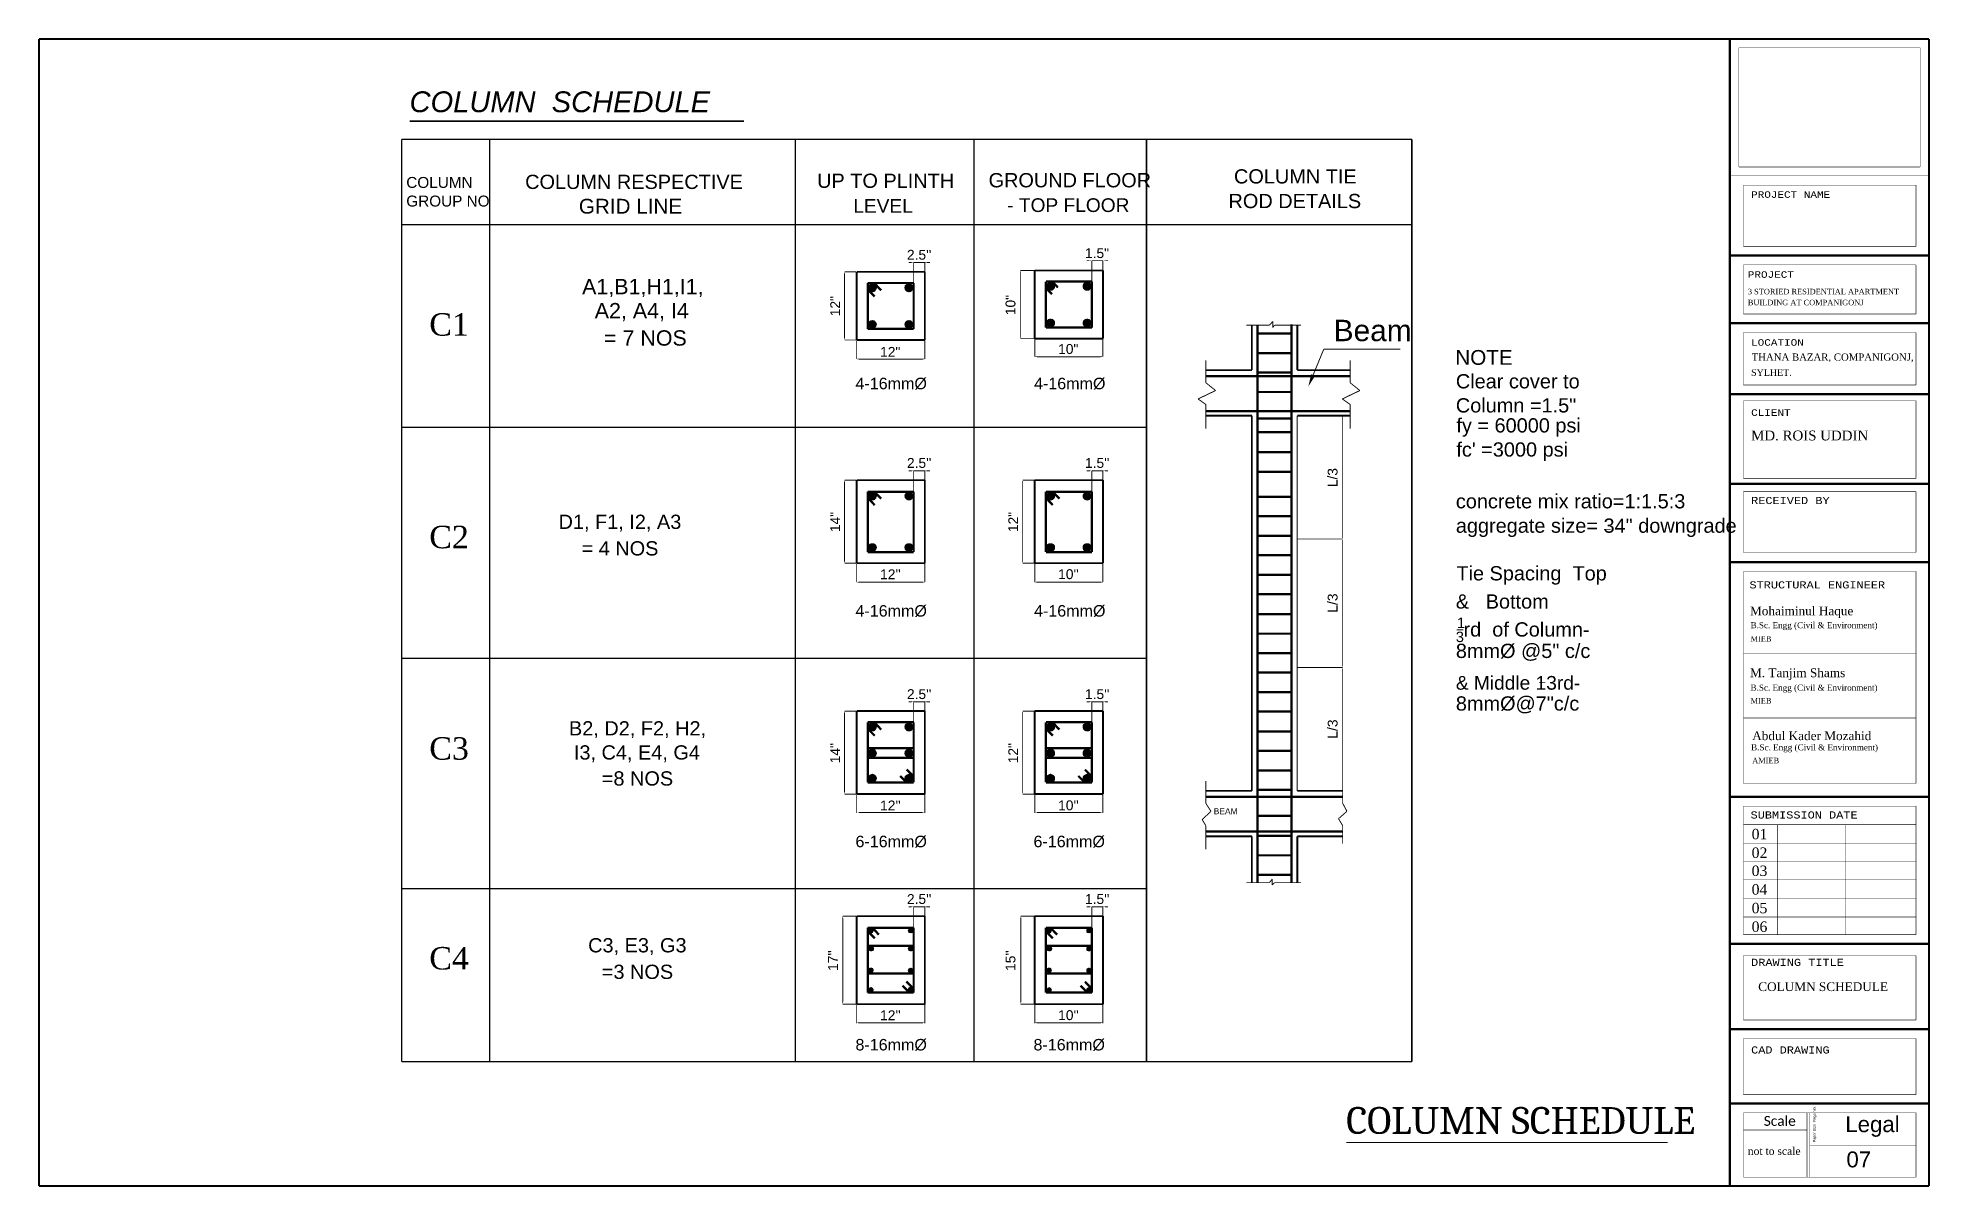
# Model space of a CAD drawing. Header units: millimetres. Extents: x 5 to 350, y 3 to 213.
import ezdxf

# ---------------------------------------------------------------- set-up
doc = ezdxf.new("R2010")
doc.units = ezdxf.units.MM
for name, color, linetype in [('H', 251, 'Continuous'), ('P', 255, 'Continuous'), ('T', 255, 'Continuous')]:
    doc.layers.add(name, color=color, linetype=linetype)
doc.styles.get("Standard").update_dxf_attribs({"font": 'arial.ttf'})

msp = doc.modelspace()

# ---------------------------------------------------------------- texts
at = {"layer": 'T', "attachment_point": 7}
for s, insert, char_height in [('{\\fArial|b0|i1|c0|p18;COLUMN  SCHEDULE}', (72.9, 199.1), 3.8), ('{\\fArial|b0|i0|c0|p18;COLUMN}', (72.3, 185.3), 2), ('{\\fArial|b0|i0|c0|p18;COLUMN RESPECTIVE}', (94, 185.1), 2.6), ('{\\fArial|b0|i0|c0|p18;UP TO PLINTH}', (147.3, 185.3), 2.6), ('{\\fArial|b0|i0|c0|p18;GROUND FLOOR}', (178.6, 185.4), 2.6), ('{\\fArial|b0|i0|c0|p18;COLUMN TIE}', (223.4, 186.1), 2.6), ('{\\fArial|b0|i0|c0|p18;GROUP NO}', (72.3, 181.9), 2), ('{\\fArial|b0|i0|c0|p18;GRID LINE}', (103.8, 180.6), 2.7), ('{\\fArial|b0|i0|c0|p18;LEVEL}', (153.9, 180.8), 2.5), ('{\\fArial|b0|i0|c0|p18;- TOP FLOOR}', (182, 180.9), 2.5), ('{\\fArial|b0|i0|c0|p18;ROD DETAILS}', (222.4, 181.6), 2.6), ('{\\fCourier New|b0|i0|c0|p18;PROJECT NAME}', (317.8, 183.5), 1.2), ("{\\fArial|b0|i0|c0|p18;2.5''}", (163.7, 172.2), 1.8), ('{\\fArial|b0|i0|c0|p18;1.5"}', (196.2, 172.5), 1.8), ('{\\fCourier New|b0|i0|c0|p18;PROJECT}', (317.2, 168.9), 1.2), ('{\\fArial|b0|i0|c0|p18;A1,B1,H1,I1,}', (104.4, 165.4), 2.8), ('{\\fBook Antiqua|b0|i0|c0|p18;3 STORIED RESIDENTIAL APARTMENT}', (317.2, 165.9), 1), ('{\\fBook Antiqua|b0|i0|c0|p18;C1}', (76.5, 158.3), 4.1), ('{\\fArial|b0|i0|c0|p18;A2, A4, I4}', (106.7, 161), 2.8), ('{\\fBook Antiqua|b0|i0|c0|p18;BUILDING AT COMPANIGONJ}', (317.2, 163.9), 1), ('{\\fArial|b0|i0|c0|p18;= 7 NOS}', (108.4, 156.5), 2.8), ('{\\fArial|b0|i0|c0|p18;Beam}', (241.6, 157.3), 3.9), ('{\\fArial|b0|i0|c0|p18;12"}', (158.8, 154.5), 1.8), ('{\\fArial|b0|i0|c0|p18;10"}', (191.3, 155), 1.8), ('{\\fArial|b0|i0|c0|p18;NOTE}', (263.8, 153), 2.7), ('{\\fCourier New|b0|i0|c0|p18;LOCATION}', (317.8, 156.5), 1.2), ('{\\fBook Antiqua|b0|i0|c0|p18;SYLHET.}', (317.8, 151), 1.2), ('{\\fBook Antiqua|b0|i0|c0|p18;THANA BAZAR, COMPANIGONJ,}', (317.9, 153.5), 1.3), ('{\\fArial|b0|i0|c0|p18;4-16mmØ}', (154.3, 148.5), 2.1), ('{\\fArial|b0|i0|c0|p18;4-16mmØ}', (186.9, 148.5), 2.1), ('{\\fArial|b0|i0|c0|p18;Clear cover to}', (263.9, 148.7), 2.6), ('{\\fArial|b0|i0|c0|p18;Column =1.5"}', (263.9, 144.3), 2.6), ('{\\fArial|b0|i0|c0|p18;fy = 60000 psi}', (264, 139.9), 2.6), ('{\\fCourier New|b0|i0|c0|p18;CLIENT}', (317.8, 143.7), 1.2), ("{\\fArial|b0|i0|c0|p18;fc' =3000 psi}", (264, 135.5), 2.6), ('{\\fBook Antiqua|b0|i0|c0|p18;MD. ROIS UDDIN}', (317.8, 139.2), 1.8), ("{\\fArial|b0|i0|c0|p18;2.5''}", (163.7, 134.2), 1.8), ("{\\fArial|b0|i0|c0|p18;1.5''}", (196.2, 134.2), 1.8), ('{\\fArial|b0|i0|c0|p18;concrete mix ratio=1:1.5:3}', (263.9, 126.8), 2.6), ('{\\fCourier New|b0|i0|c0|p18;RECEIVED BY}', (317.8, 127.6), 1.3), ('{\\fArial|b0|i0|c0|p18;D1, F1, I2, A3}', (100.1, 122.6), 2.6), ('{\\fArial|b0|i0|c0|p18;aggregate size= 34" downgrade}', (263.9, 121.6), 2.6), ('{\\fBook Antiqua|b0|i0|c0|p18;C2}', (76.5, 119.5), 4.1), ('{\\fArial|b0|i0|c0|p18;= 4 NOS}', (104.3, 118.2), 2.6), ("{\\fArial|b0|i0|c0|p18;12''}", (158.8, 113.9), 1.8), ("{\\fArial|b0|i0|c0|p18;10''}", (191.3, 113.9), 1.8), ('{\\fArial|b0|i0|c0|p18;Tie Spacing  Top}', (264, 112.9), 2.6), ('{\\fArial|b0|i0|c0|p18;&   Bottom}', (263.9, 108.5), 2.6), ('{\\fCourier New|b0|i0|c0|p18;STRUCTURAL ENGINEER}', (317.5, 112.2), 1.3), ('{\\fArial|b0|i0|c0|p18;4-16mmØ}', (154.3, 107), 2.1), ('{\\fArial|b0|i0|c0|p18;4-16mmØ}', (186.9, 107), 2.1), ('{\\fBook Antiqua|b0|i0|c0|p18;Mohaiminul Haque}', (317.6, 106.8), 1.6), ('{\\fArial|b0|i0|c0|p18;3}', (263.9, 102.4), 1.9), ('{\\fArial|b0|i0|c0|p18;1}', (264.1, 105), 1.9), ('{\\fArial|b0|i0|c0|p18;rd  of Column-}', (265.3, 103.4), 2.6), ('{\\fBook Antiqua|b0|i0|c0|p18;B.Sc. Engg (Civil & Environment)}', (317.7, 104.6), 1.1), ('{\\fArial|b0|i0|c0|p18;8mmØ @5" c/c}', (263.9, 99), 2.6), ('{\\fBook Antiqua|b0|i0|c0|p18;MIEB}', (317.7, 102.5), 1), ('{\\fBook Antiqua|b0|i0|c0|p18;M. Tanjim Shams}', (317.6, 95.5), 1.6), ("{\\fArial|b0|i0|c0|p18;2.5''}", (163.7, 92), 1.8), ("{\\fArial|b0|i0|c0|p18;1.5''}", (196.2, 92), 1.8), ('{\\fArial|b0|i0|c0|p18;& Middle 13rd-}', (263.9, 93.7), 2.5), ('{\\fBook Antiqua|b0|i0|c0|p18;B.Sc. Engg (Civil & Environment)}', (317.7, 93.2), 1.1), ('{\\fArial|b0|i0|c0|p18;8mmØ@7"c/c}', (263.9, 89.4), 2.6), ('{\\fBook Antiqua|b0|i0|c0|p18;MIEB}', (317.7, 91.2), 1), ('{\\fArial|b0|i0|c0|p18;B2, D2, F2, H2,}', (102, 84.9), 2.6), ('{\\fBook Antiqua|b0|i0|c0|p18;C3}', (76.5, 80.9), 4.1), ('{\\fArial|b0|i0|c0|p18;I3, C4, E4, G4}', (102.9, 80.5), 2.6), ('{\\fBook Antiqua|b0|i0|c0|p18;B.Sc. Engg (Civil & Environment)}', (317.8, 82.3), 1.1), ('{\\fBook Antiqua|b0|i0|c0|p18;Abdul Kader Mozahid}', (318, 84.5), 1.6), ('{\\fBook Antiqua|b0|i0|c0|p18;AMIEB}', (318, 80.3), 1), ('{\\fArial|b0|i0|c0|p18;=8 NOS}', (108, 76.2), 2.6), ("{\\fArial|b0|i0|c0|p18;12''}", (158.8, 71.7), 1.8), ("{\\fArial|b0|i0|c0|p18;10''}", (191.3, 71.7), 1.8), ('{\\fArial|b0|i0|c0|p18;BEAM}', (219.7, 71), 1.1), ('{\\fCourier New|b0|i0|c0|p18;SUBMISSION DATE}', (317.7, 70.2), 1.3), ('{\\fArial|b0|i0|c0|p18;6-16mmØ}', (154.3, 64.9), 2.1), ('{\\fArial|b0|i0|c0|p18;6-16mmØ}', (186.8, 64.9), 2.1), ('{\\fBook Antiqua|b0|i0|c0|p18;01}', (317.9, 66.4), 1.9), ('{\\fBook Antiqua|b0|i0|c0|p18;02}', (317.9, 63), 1.9), ('{\\fBook Antiqua|b0|i0|c0|p18;03}', (317.9, 59.7), 1.9), ("{\\fArial|b0|i0|c0|p18;2.5''}", (163.7, 54.6), 1.8), ("{\\fArial|b0|i0|c0|p18;1.5''}", (196.2, 54.6), 1.8), ('{\\fBook Antiqua|b0|i0|c0|p18;04}', (317.9, 56.3), 1.9), ('{\\fBook Antiqua|b0|i0|c0|p18;05}', (317.9, 52.9), 1.9), ('{\\fArial|b0|i0|c0|p18;C3, E3, G3}', (105.5, 45.3), 2.6), ('{\\fBook Antiqua|b0|i0|c0|p18;06}', (317.9, 49.5), 1.9), ('{\\fBook Antiqua|b0|i0|c0|p18;C4}', (76.5, 42.6), 4.1), ('{\\fArial|b0|i0|c0|p18;=3 NOS}', (108, 40.9), 2.6), ('{\\fCourier New|b0|i0|c0|p18;DRAWING TITLE}', (317.8, 43.3), 1.3), ('{\\fBook Antiqua|b0|i0|c0|p18;COLUMN SCHEDULE}', (319.1, 38.7), 1.6), ("{\\fArial|b0|i0|c0|p18;12''}", (158.8, 33.4), 1.8), ("{\\fArial|b0|i0|c0|p18;10''}", (191.3, 33.4), 1.8), ('{\\fArial|b0|i0|c0|p18;8-16mmØ}', (154.3, 27.8), 2.1), ('{\\fArial|b0|i0|c0|p18;8-16mmØ}', (186.8, 27.8), 2.1), ('{\\fCourier New|b0|i0|c0|p18;CAD DRAWING}', (317.8, 27.3), 1.3), ('{\\fCambria|b0|i0|c0|p18;COLUMN SCHEDULE}', (243.9, 12.6), 4.9), ('{\\fCalibri|b0|i0|c0|p18;Scale}', (320.1, 14.1), 1.8), ('{\\fArial|b0|i0|c0|p18;Legal}', (335, 12.1), 2.9), ('{\\fBook Antiqua|b0|i0|c0|p18;not to scale}', (317.2, 8.8), 1.4), ('{\\fArial|b0|i0|c0|p18;07}', (335.2, 6.5), 2.9)]:
    msp.add_mtext(s, dxfattribs=dict(at, insert=insert, char_height=char_height))
at = {"layer": 'T', "attachment_point": 1, "rotation": 90}
for s, insert, char_height in [('{\\fArial|b0|i0|c0|p18;12"}', (149.7, 161.9), 1.8), ('{\\fArial|b0|i0|c0|p18;10"}', (181.7, 162.1), 1.8), ('{\\fArial|b0|i0|c0|p18;L/3}', (240.5, 130.7), 1.8), ('{\\fArial|b0|i0|c0|p18;14"}', (149.7, 122.5), 1.8), ('{\\fArial|b0|i0|c0|p18;12"}', (182.2, 122.5), 1.8), ('{\\fArial|b0|i0|c0|p18;L/3}', (240.5, 107.8), 1.8), ('{\\fArial|b0|i0|c0|p18;L/3}', (240.5, 84.8), 1.8), ('{\\fArial|b0|i0|c0|p18;14"}', (149.7, 80.3), 1.8), ('{\\fArial|b0|i0|c0|p18;12"}', (182.2, 80.3), 1.8), ("{\\fArial|b0|i0|c0|p18;17''}", (149.3, 42.4), 1.8), ("{\\fArial|b0|i0|c0|p18;15''}", (181.7, 42.4), 1.8), ('{\\fArial Narrow|b0|i0|c0|p18;Paper Size  Page No.}', (329.1, 11.1), 0.5)]:
    msp.add_mtext(s, dxfattribs=dict(at, insert=insert, char_height=char_height))

# ---------------------------------------------------------------- hatches: boundary and pattern name
at = {"layer": 'H', "linetype": 'Continuous'}
for points in [[(152.224, 169.58), (152.312, 170.004), (152.4, 169.58), (152.224, 169.58)], [(164.43, 171.626), (164.43, 171.785), (164.924, 171.697), (164.43, 171.626)], [(167.393, 171.626), (166.97, 171.697), (167.393, 171.785), (167.393, 171.626)], [(184.326, 169.845), (184.397, 170.268), (184.485, 169.845), (184.326, 169.845)], [(196.938, 171.962), (196.938, 172.05), (197.45, 172.05), (196.938, 171.962)], [(199.99, 171.962), (199.478, 172.05), (199.99, 172.05), (199.99, 171.962)], [(156.545, 167.128), (156.633, 167.552), (157.392, 167.128), (156.545, 167.128)], [(156.633, 166.705), (156.545, 167.128), (157.392, 167.128), (156.633, 166.705)], [(157.392, 167.128), (156.633, 167.552), (156.968, 167.816), (157.392, 167.128)], [(156.968, 166.37), (156.633, 166.705), (157.392, 167.128), (156.968, 166.37)], [(157.392, 167.128), (156.968, 167.816), (157.392, 167.975), (157.392, 167.128)], [(157.392, 166.282), (156.968, 166.37), (157.392, 167.128), (157.392, 166.282)], [(157.392, 167.128), (157.392, 167.975), (157.815, 167.816), (157.392, 167.128)], [(157.392, 167.128), (157.815, 167.816), (158.08, 167.552), (157.392, 167.128)], [(157.392, 167.128), (158.08, 167.552), (158.238, 167.128), (157.392, 167.128)], [(157.392, 166.282), (157.392, 167.128), (157.815, 166.37), (157.392, 166.282)], [(157.815, 166.37), (157.392, 167.128), (158.08, 166.705), (157.815, 166.37)], [(158.08, 166.705), (157.392, 167.128), (158.238, 167.128), (158.08, 166.705)], [(163.23, 167.128), (163.318, 167.552), (164.077, 167.128), (163.23, 167.128)], [(163.318, 166.705), (163.23, 167.128), (164.077, 167.128), (163.318, 166.705)], [(164.077, 167.128), (163.318, 167.552), (163.654, 167.816), (164.077, 167.128)], [(163.654, 166.37), (163.318, 166.705), (164.077, 167.128), (163.654, 166.37)], [(164.077, 167.128), (163.654, 167.816), (164.077, 167.975), (164.077, 167.128)], [(164.077, 166.282), (163.654, 166.37), (164.077, 167.128), (164.077, 166.282)], [(164.077, 167.128), (164.077, 167.975), (164.5, 167.816), (164.077, 167.128)], [(164.077, 167.128), (164.5, 167.816), (164.765, 167.552), (164.077, 167.128)], [(164.077, 167.128), (164.765, 167.552), (164.853, 167.128), (164.077, 167.128)], [(164.077, 166.282), (164.077, 167.128), (164.5, 166.37), (164.077, 166.282)], [(164.5, 166.37), (164.077, 167.128), (164.765, 166.705), (164.5, 166.37)], [(164.765, 166.705), (164.077, 167.128), (164.853, 167.128), (164.765, 166.705)], [(189.054, 167.393), (189.142, 167.816), (189.9, 167.393), (189.054, 167.393)], [(189.142, 166.97), (189.054, 167.393), (189.9, 167.393), (189.142, 166.97)], [(189.9, 167.393), (189.142, 167.816), (189.477, 168.063), (189.9, 167.393)], [(189.477, 166.617), (189.142, 166.97), (189.9, 167.393), (189.477, 166.617)], [(189.9, 167.393), (189.477, 168.063), (189.9, 168.24), (189.9, 167.393)], [(189.9, 166.546), (189.477, 166.617), (189.9, 167.393), (189.9, 166.546)], [(189.9, 167.393), (189.9, 168.24), (190.324, 168.063), (189.9, 167.393)], [(189.9, 167.393), (190.324, 168.063), (190.676, 167.816), (189.9, 167.393)], [(189.9, 167.393), (190.676, 167.816), (190.747, 167.393), (189.9, 167.393)], [(189.9, 166.546), (189.9, 167.393), (190.324, 166.617), (189.9, 166.546)], [(190.324, 166.617), (189.9, 167.393), (190.676, 166.97), (190.324, 166.617)], [(190.676, 166.97), (189.9, 167.393), (190.747, 167.393), (190.676, 166.97)], [(195.756, 167.393), (195.827, 167.816), (196.603, 167.393), (195.756, 167.393)], [(195.827, 166.97), (195.756, 167.393), (196.603, 167.393), (195.827, 166.97)], [(196.603, 167.393), (195.827, 167.816), (196.18, 168.063), (196.603, 167.393)], [(196.18, 166.617), (195.827, 166.97), (196.603, 167.393), (196.18, 166.617)], [(196.603, 167.393), (196.18, 168.063), (196.603, 168.24), (196.603, 167.393)], [(196.603, 166.546), (196.18, 166.617), (196.603, 167.393), (196.603, 166.546)], [(196.603, 167.393), (196.603, 168.24), (197.026, 168.063), (196.603, 167.393)], [(196.603, 167.393), (197.026, 168.063), (197.273, 167.816), (196.603, 167.393)], [(196.603, 167.393), (197.273, 167.816), (197.45, 167.393), (196.603, 167.393)], [(196.603, 166.546), (196.603, 167.393), (197.026, 166.617), (196.603, 166.546)], [(197.026, 166.617), (196.603, 167.393), (197.273, 166.97), (197.026, 166.617)], [(197.273, 166.97), (196.603, 167.393), (197.45, 167.393), (197.273, 166.97)], [(156.545, 160.443), (156.633, 160.778), (157.392, 160.443), (156.545, 160.443)], [(156.633, 160.02), (156.545, 160.443), (157.392, 160.443), (156.633, 160.02)], [(157.392, 160.443), (156.633, 160.778), (156.968, 161.114), (157.392, 160.443)], [(156.968, 159.685), (156.633, 160.02), (157.392, 160.443), (156.968, 159.685)], [(157.392, 160.443), (156.968, 161.114), (157.392, 161.202), (157.392, 160.443)], [(157.392, 159.597), (156.968, 159.685), (157.392, 160.443), (157.392, 159.597)], [(157.392, 160.443), (157.392, 161.202), (157.815, 161.114), (157.392, 160.443)], [(157.392, 160.443), (157.815, 161.114), (158.08, 160.778), (157.392, 160.443)], [(157.392, 160.443), (158.08, 160.778), (158.238, 160.443), (157.392, 160.443)], [(157.392, 159.597), (157.392, 160.443), (157.815, 159.685), (157.392, 159.597)], [(157.815, 159.685), (157.392, 160.443), (158.08, 160.02), (157.815, 159.685)], [(158.08, 160.02), (157.392, 160.443), (158.238, 160.443), (158.08, 160.02)], [(163.23, 160.443), (163.318, 160.778), (164.077, 160.443), (163.23, 160.443)], [(163.318, 160.02), (163.23, 160.443), (164.077, 160.443), (163.318, 160.02)], [(164.077, 160.443), (163.318, 160.778), (163.654, 161.114), (164.077, 160.443)], [(163.654, 159.685), (163.318, 160.02), (164.077, 160.443), (163.654, 159.685)], [(164.077, 160.443), (163.654, 161.114), (164.077, 161.202), (164.077, 160.443)], [(164.077, 159.597), (163.654, 159.685), (164.077, 160.443), (164.077, 159.597)], [(164.077, 160.443), (164.077, 161.202), (164.5, 161.114), (164.077, 160.443)], [(164.077, 160.443), (164.5, 161.114), (164.765, 160.778), (164.077, 160.443)], [(164.077, 160.443), (164.765, 160.778), (164.853, 160.443), (164.077, 160.443)], [(164.077, 159.597), (164.077, 160.443), (164.5, 159.685), (164.077, 159.597)], [(164.5, 159.685), (164.077, 160.443), (164.765, 160.02), (164.5, 159.685)], [(164.765, 160.02), (164.077, 160.443), (164.853, 160.443), (164.765, 160.02)], [(189.054, 160.69), (189.142, 161.043), (189.9, 160.69), (189.054, 160.69)], [(189.142, 160.267), (189.054, 160.69), (189.9, 160.69), (189.142, 160.267)], [(189.9, 160.69), (189.142, 161.043), (189.477, 161.378), (189.9, 160.69)], [(189.477, 159.932), (189.142, 160.267), (189.9, 160.69), (189.477, 159.932)], [(189.9, 160.69), (189.477, 161.378), (189.9, 161.466), (189.9, 160.69)], [(189.9, 159.844), (189.477, 159.932), (189.9, 160.69), (189.9, 159.844)], [(189.9, 160.69), (189.9, 161.466), (190.324, 161.378), (189.9, 160.69)], [(189.9, 160.69), (190.324, 161.378), (190.676, 161.043), (189.9, 160.69)], [(189.9, 160.69), (190.676, 161.043), (190.747, 160.69), (189.9, 160.69)], [(189.9, 159.844), (189.9, 160.69), (190.324, 159.932), (189.9, 159.844)], [(190.324, 159.932), (189.9, 160.69), (190.676, 160.267), (190.324, 159.932)], [(190.676, 160.267), (189.9, 160.69), (190.747, 160.69), (190.676, 160.267)], [(195.756, 160.69), (195.827, 161.043), (196.603, 160.69), (195.756, 160.69)], [(195.827, 160.267), (195.756, 160.69), (196.603, 160.69), (195.827, 160.267)], [(196.603, 160.69), (195.827, 161.043), (196.18, 161.378), (196.603, 160.69)], [(196.18, 159.932), (195.827, 160.267), (196.603, 160.69), (196.18, 159.932)], [(196.603, 160.69), (196.18, 161.378), (196.603, 161.466), (196.603, 160.69)], [(196.603, 159.844), (196.18, 159.932), (196.603, 160.69), (196.603, 159.844)], [(196.603, 160.69), (196.603, 161.466), (197.026, 161.378), (196.603, 160.69)], [(196.603, 160.69), (197.026, 161.378), (197.273, 161.043), (196.603, 160.69)], [(196.603, 160.69), (197.273, 161.043), (197.45, 160.69), (196.603, 160.69)], [(196.603, 159.844), (196.603, 160.69), (197.026, 159.932), (196.603, 159.844)], [(197.026, 159.932), (196.603, 160.69), (197.273, 160.267), (197.026, 159.932)], [(197.273, 160.267), (196.603, 160.69), (197.45, 160.69), (197.273, 160.267)], [(152.312, 157.568), (152.224, 157.992), (152.4, 157.992), (152.312, 157.568)], [(184.397, 157.815), (184.326, 158.238), (184.485, 158.238), (184.397, 157.815)], [(154.94, 154.005), (154.517, 154.093), (154.94, 154.182), (154.94, 154.005)], [(166.546, 154.005), (166.546, 154.182), (166.97, 154.093), (166.546, 154.005)], [(187.448, 154.428), (187.025, 154.517), (187.448, 154.605), (187.448, 154.428)], [(199.055, 154.428), (199.055, 154.605), (199.478, 154.517), (199.055, 154.428)], [(236.978, 149.102), (237.49, 151.306), (238.16, 150.954), (236.978, 149.102)], [(243.17, 143.334), (243.24, 143.757), (243.328, 143.334), (243.17, 143.334)], [(152.224, 131.568), (152.312, 131.992), (152.4, 131.568), (152.224, 131.568)], [(164.43, 133.597), (164.43, 133.773), (164.924, 133.685), (164.43, 133.597)], [(167.393, 133.597), (166.97, 133.685), (167.393, 133.773), (167.393, 133.597)], [(184.75, 131.568), (184.82, 131.992), (184.908, 131.568), (184.75, 131.568)], [(196.938, 133.597), (196.938, 133.773), (197.45, 133.685), (196.938, 133.597)], [(199.99, 133.597), (199.478, 133.685), (199.99, 133.773), (199.99, 133.597)], [(156.545, 129.117), (156.633, 129.452), (157.392, 129.117), (156.545, 129.117)], [(156.633, 128.693), (156.545, 129.117), (157.392, 129.117), (156.633, 128.693)], [(157.392, 129.117), (156.633, 129.452), (156.968, 129.787), (157.392, 129.117)], [(156.968, 128.358), (156.633, 128.693), (157.392, 129.117), (156.968, 128.358)], [(157.392, 129.117), (156.968, 129.787), (157.392, 129.875), (157.392, 129.117)], [(157.392, 128.27), (156.968, 128.358), (157.392, 129.117), (157.392, 128.27)], [(157.392, 129.117), (157.392, 129.875), (157.815, 129.787), (157.392, 129.117)], [(157.392, 129.117), (157.815, 129.787), (158.08, 129.452), (157.392, 129.117)], [(157.392, 129.117), (158.08, 129.452), (158.238, 129.117), (157.392, 129.117)], [(157.392, 128.27), (157.392, 129.117), (157.815, 128.358), (157.392, 128.27)], [(157.815, 128.358), (157.392, 129.117), (158.08, 128.693), (157.815, 128.358)], [(158.08, 128.693), (157.392, 129.117), (158.238, 129.117), (158.08, 128.693)], [(163.23, 129.117), (163.318, 129.452), (164.077, 129.117), (163.23, 129.117)], [(163.318, 128.693), (163.23, 129.117), (164.077, 129.117), (163.318, 128.693)], [(164.077, 129.117), (163.318, 129.452), (163.654, 129.787), (164.077, 129.117)], [(163.654, 128.358), (163.318, 128.693), (164.077, 129.117), (163.654, 128.358)], [(164.077, 129.117), (163.654, 129.787), (164.077, 129.875), (164.077, 129.117)], [(164.077, 128.27), (163.654, 128.358), (164.077, 129.117), (164.077, 128.27)], [(164.077, 129.117), (164.077, 129.875), (164.5, 129.787), (164.077, 129.117)], [(164.077, 129.117), (164.5, 129.787), (164.765, 129.452), (164.077, 129.117)], [(164.077, 129.117), (164.765, 129.452), (164.853, 129.117), (164.077, 129.117)], [(164.077, 128.27), (164.077, 129.117), (164.5, 128.358), (164.077, 128.27)], [(164.5, 128.358), (164.077, 129.117), (164.765, 128.693), (164.5, 128.358)], [(164.765, 128.693), (164.077, 129.117), (164.853, 129.117), (164.765, 128.693)], [(189.054, 129.117), (189.142, 129.452), (189.9, 129.117), (189.054, 129.117)], [(189.142, 128.693), (189.054, 129.117), (189.9, 129.117), (189.142, 128.693)], [(189.9, 129.117), (189.142, 129.452), (189.477, 129.787), (189.9, 129.117)], [(189.477, 128.358), (189.142, 128.693), (189.9, 129.117), (189.477, 128.358)], [(189.9, 129.117), (189.477, 129.787), (189.9, 129.875), (189.9, 129.117)], [(189.9, 128.27), (189.477, 128.358), (189.9, 129.117), (189.9, 128.27)], [(189.9, 129.117), (189.9, 129.875), (190.324, 129.787), (189.9, 129.117)], [(189.9, 129.117), (190.324, 129.787), (190.676, 129.452), (189.9, 129.117)], [(189.9, 129.117), (190.676, 129.452), (190.747, 129.117), (189.9, 129.117)], [(189.9, 128.27), (189.9, 129.117), (190.324, 128.358), (189.9, 128.27)], [(190.324, 128.358), (189.9, 129.117), (190.676, 128.693), (190.324, 128.358)], [(190.676, 128.693), (189.9, 129.117), (190.747, 129.117), (190.676, 128.693)], [(195.756, 129.117), (195.827, 129.452), (196.603, 129.117), (195.756, 129.117)], [(195.827, 128.693), (195.756, 129.117), (196.603, 129.117), (195.827, 128.693)], [(196.603, 129.117), (195.827, 129.452), (196.18, 129.787), (196.603, 129.117)], [(196.18, 128.358), (195.827, 128.693), (196.603, 129.117), (196.18, 128.358)], [(196.603, 129.117), (196.18, 129.787), (196.603, 129.875), (196.603, 129.117)], [(196.603, 128.27), (196.18, 128.358), (196.603, 129.117), (196.603, 128.27)], [(196.603, 129.117), (196.603, 129.875), (197.026, 129.787), (196.603, 129.117)], [(196.603, 129.117), (197.026, 129.787), (197.273, 129.452), (196.603, 129.117)], [(196.603, 129.117), (197.273, 129.452), (197.45, 129.117), (196.603, 129.117)], [(196.603, 128.27), (196.603, 129.117), (197.026, 128.358), (196.603, 128.27)], [(197.026, 128.358), (196.603, 129.117), (197.273, 128.693), (197.026, 128.358)], [(197.273, 128.693), (196.603, 129.117), (197.45, 129.117), (197.273, 128.693)], [(243.24, 121.25), (243.17, 121.673), (243.328, 121.673), (243.24, 121.25)], [(243.17, 120.826), (243.24, 121.25), (243.328, 120.826), (243.17, 120.826)], [(156.545, 119.715), (156.633, 120.138), (157.392, 119.715), (156.545, 119.715)], [(156.633, 119.292), (156.545, 119.715), (157.392, 119.715), (156.633, 119.292)], [(157.392, 119.715), (156.633, 120.138), (156.968, 120.403), (157.392, 119.715)], [(156.968, 118.957), (156.633, 119.292), (157.392, 119.715), (156.968, 118.957)], [(157.392, 119.715), (156.968, 120.403), (157.392, 120.474), (157.392, 119.715)], [(157.392, 118.868), (156.968, 118.957), (157.392, 119.715), (157.392, 118.868)], [(157.392, 119.715), (157.392, 120.474), (157.815, 120.403), (157.392, 119.715)], [(157.392, 119.715), (157.815, 120.403), (158.08, 120.138), (157.392, 119.715)], [(157.392, 119.715), (158.08, 120.138), (158.238, 119.715), (157.392, 119.715)], [(157.392, 118.868), (157.392, 119.715), (157.815, 118.957), (157.392, 118.868)], [(157.815, 118.957), (157.392, 119.715), (158.08, 119.292), (157.815, 118.957)], [(158.08, 119.292), (157.392, 119.715), (158.238, 119.715), (158.08, 119.292)], [(163.23, 119.715), (163.318, 120.138), (164.077, 119.715), (163.23, 119.715)], [(163.318, 119.292), (163.23, 119.715), (164.077, 119.715), (163.318, 119.292)], [(164.077, 119.715), (163.318, 120.138), (163.654, 120.403), (164.077, 119.715)], [(163.654, 118.957), (163.318, 119.292), (164.077, 119.715), (163.654, 118.957)], [(164.077, 119.715), (163.654, 120.403), (164.077, 120.474), (164.077, 119.715)], [(164.077, 118.868), (163.654, 118.957), (164.077, 119.715), (164.077, 118.868)], [(164.077, 119.715), (164.077, 120.474), (164.5, 120.403), (164.077, 119.715)], [(164.077, 119.715), (164.5, 120.403), (164.765, 120.138), (164.077, 119.715)], [(164.077, 119.715), (164.765, 120.138), (164.853, 119.715), (164.077, 119.715)], [(164.077, 118.868), (164.077, 119.715), (164.5, 118.957), (164.077, 118.868)], [(164.5, 118.957), (164.077, 119.715), (164.765, 119.292), (164.5, 118.957)], [(164.765, 119.292), (164.077, 119.715), (164.853, 119.715), (164.765, 119.292)], [(189.054, 119.715), (189.142, 120.138), (189.9, 119.715), (189.054, 119.715)], [(189.142, 119.292), (189.054, 119.715), (189.9, 119.715), (189.142, 119.292)], [(189.9, 119.715), (189.142, 120.138), (189.477, 120.403), (189.9, 119.715)], [(189.477, 118.957), (189.142, 119.292), (189.9, 119.715), (189.477, 118.957)], [(189.9, 119.715), (189.477, 120.403), (189.9, 120.474), (189.9, 119.715)], [(189.9, 118.868), (189.477, 118.957), (189.9, 119.715), (189.9, 118.868)], [(189.9, 119.715), (189.9, 120.474), (190.324, 120.403), (189.9, 119.715)], [(189.9, 119.715), (190.324, 120.403), (190.676, 120.138), (189.9, 119.715)], [(189.9, 119.715), (190.676, 120.138), (190.747, 119.715), (189.9, 119.715)], [(189.9, 118.868), (189.9, 119.715), (190.324, 118.957), (189.9, 118.868)], [(190.324, 118.957), (189.9, 119.715), (190.676, 119.292), (190.324, 118.957)], [(190.676, 119.292), (189.9, 119.715), (190.747, 119.715), (190.676, 119.292)], [(195.756, 119.715), (195.827, 120.138), (196.603, 119.715), (195.756, 119.715)], [(195.827, 119.292), (195.756, 119.715), (196.603, 119.715), (195.827, 119.292)], [(196.603, 119.715), (195.827, 120.138), (196.18, 120.403), (196.603, 119.715)], [(196.18, 118.957), (195.827, 119.292), (196.603, 119.715), (196.18, 118.957)], [(196.603, 119.715), (196.18, 120.403), (196.603, 120.474), (196.603, 119.715)], [(196.603, 118.868), (196.18, 118.957), (196.603, 119.715), (196.603, 118.868)], [(196.603, 119.715), (196.603, 120.474), (197.026, 120.403), (196.603, 119.715)], [(196.603, 119.715), (197.026, 120.403), (197.273, 120.138), (196.603, 119.715)], [(196.603, 119.715), (197.273, 120.138), (197.45, 119.715), (196.603, 119.715)], [(196.603, 118.868), (196.603, 119.715), (197.026, 118.957), (196.603, 118.868)], [(197.026, 118.957), (196.603, 119.715), (197.273, 119.292), (197.026, 118.957)], [(197.273, 119.292), (196.603, 119.715), (197.45, 119.715), (197.273, 119.292)], [(152.312, 116.84), (152.224, 117.263), (152.4, 117.263), (152.312, 116.84)], [(184.82, 116.84), (184.75, 117.263), (184.908, 117.263), (184.82, 116.84)], [(154.94, 113.277), (154.517, 113.365), (154.94, 113.453), (154.94, 113.277)], [(166.546, 113.277), (166.546, 113.453), (166.97, 113.365), (166.546, 113.277)], [(187.448, 113.277), (187.025, 113.365), (187.448, 113.453), (187.448, 113.277)], [(199.055, 113.277), (199.055, 113.453), (199.478, 113.365), (199.055, 113.277)], [(243.24, 97.79), (243.17, 98.302), (243.328, 98.302), (243.24, 97.79)], [(243.17, 97.367), (243.24, 97.79), (243.328, 97.367), (243.17, 97.367)], [(152.224, 89.412), (152.312, 89.835), (152.4, 89.412), (152.224, 89.412)], [(164.43, 91.44), (164.43, 91.616), (164.924, 91.528), (164.43, 91.44)], [(167.393, 91.44), (166.97, 91.528), (167.393, 91.616), (167.393, 91.44)], [(184.75, 89.412), (184.82, 89.835), (184.908, 89.412), (184.75, 89.412)], [(196.938, 91.44), (196.938, 91.616), (197.45, 91.528), (196.938, 91.44)], [(199.99, 91.44), (199.478, 91.528), (199.99, 91.616), (199.99, 91.44)], [(156.545, 86.96), (156.633, 87.383), (157.392, 86.96), (156.545, 86.96)], [(156.633, 86.536), (156.545, 86.96), (157.392, 86.96), (156.633, 86.536)], [(157.392, 86.96), (156.633, 87.383), (156.968, 87.63), (157.392, 86.96)], [(156.968, 86.184), (156.633, 86.536), (157.392, 86.96), (156.968, 86.184)], [(157.392, 86.96), (156.968, 87.63), (157.392, 87.806), (157.392, 86.96)], [(157.392, 86.113), (156.968, 86.184), (157.392, 86.96), (157.392, 86.113)], [(157.392, 86.96), (157.392, 87.806), (157.815, 87.63), (157.392, 86.96)], [(157.392, 86.96), (157.815, 87.63), (158.08, 87.383), (157.392, 86.96)], [(157.392, 86.96), (158.08, 87.383), (158.238, 86.96), (157.392, 86.96)], [(157.392, 86.113), (157.392, 86.96), (157.815, 86.184), (157.392, 86.113)], [(157.815, 86.184), (157.392, 86.96), (158.08, 86.536), (157.815, 86.184)], [(158.08, 86.536), (157.392, 86.96), (158.238, 86.96), (158.08, 86.536)], [(163.23, 86.96), (163.318, 87.383), (164.077, 86.96), (163.23, 86.96)], [(163.318, 86.536), (163.23, 86.96), (164.077, 86.96), (163.318, 86.536)], [(164.077, 86.96), (163.318, 87.383), (163.654, 87.63), (164.077, 86.96)], [(163.654, 86.184), (163.318, 86.536), (164.077, 86.96), (163.654, 86.184)], [(164.077, 86.96), (163.654, 87.63), (164.077, 87.806), (164.077, 86.96)], [(164.077, 86.113), (163.654, 86.184), (164.077, 86.96), (164.077, 86.113)], [(164.077, 86.96), (164.077, 87.806), (164.5, 87.63), (164.077, 86.96)], [(164.077, 86.96), (164.5, 87.63), (164.765, 87.383), (164.077, 86.96)], [(164.077, 86.96), (164.765, 87.383), (164.853, 86.96), (164.077, 86.96)], [(164.077, 86.113), (164.077, 86.96), (164.5, 86.184), (164.077, 86.113)], [(164.5, 86.184), (164.077, 86.96), (164.765, 86.536), (164.5, 86.184)], [(164.765, 86.536), (164.077, 86.96), (164.853, 86.96), (164.765, 86.536)], [(189.054, 86.96), (189.142, 87.383), (189.9, 86.96), (189.054, 86.96)], [(189.142, 86.536), (189.054, 86.96), (189.9, 86.96), (189.142, 86.536)], [(189.9, 86.96), (189.142, 87.383), (189.477, 87.63), (189.9, 86.96)], [(189.477, 86.184), (189.142, 86.536), (189.9, 86.96), (189.477, 86.184)], [(189.9, 86.96), (189.477, 87.63), (189.9, 87.806), (189.9, 86.96)], [(189.9, 86.113), (189.477, 86.184), (189.9, 86.96), (189.9, 86.113)], [(189.9, 86.96), (189.9, 87.806), (190.324, 87.63), (189.9, 86.96)], [(189.9, 86.96), (190.324, 87.63), (190.676, 87.383), (189.9, 86.96)], [(189.9, 86.96), (190.676, 87.383), (190.747, 86.96), (189.9, 86.96)], [(189.9, 86.113), (189.9, 86.96), (190.324, 86.184), (189.9, 86.113)], [(190.324, 86.184), (189.9, 86.96), (190.676, 86.536), (190.324, 86.184)], [(190.676, 86.536), (189.9, 86.96), (190.747, 86.96), (190.676, 86.536)], [(195.756, 86.96), (195.827, 87.383), (196.603, 86.96), (195.756, 86.96)], [(195.827, 86.536), (195.756, 86.96), (196.603, 86.96), (195.827, 86.536)], [(196.603, 86.96), (195.827, 87.383), (196.18, 87.63), (196.603, 86.96)], [(196.18, 86.184), (195.827, 86.536), (196.603, 86.96), (196.18, 86.184)], [(196.603, 86.96), (196.18, 87.63), (196.603, 87.806), (196.603, 86.96)], [(196.603, 86.113), (196.18, 86.184), (196.603, 86.96), (196.603, 86.113)], [(196.603, 86.96), (196.603, 87.806), (197.026, 87.63), (196.603, 86.96)], [(196.603, 86.96), (197.026, 87.63), (197.273, 87.383), (196.603, 86.96)], [(196.603, 86.96), (197.273, 87.383), (197.45, 86.96), (196.603, 86.96)], [(196.603, 86.113), (196.603, 86.96), (197.026, 86.184), (196.603, 86.113)], [(197.026, 86.184), (196.603, 86.96), (197.273, 86.536), (197.026, 86.184)], [(197.273, 86.536), (196.603, 86.96), (197.45, 86.96), (197.273, 86.536)], [(157.392, 82.127), (156.968, 82.885), (157.392, 82.973), (157.392, 82.127)], [(157.392, 82.127), (157.392, 82.973), (157.815, 82.885), (157.392, 82.127)], [(164.077, 82.127), (163.654, 82.885), (164.077, 82.973), (164.077, 82.127)], [(164.077, 82.127), (164.077, 82.973), (164.5, 82.885), (164.077, 82.127)], [(189.9, 82.127), (189.477, 82.885), (189.9, 82.973), (189.9, 82.127)], [(189.9, 82.127), (189.9, 82.973), (190.324, 82.885), (189.9, 82.127)], [(196.603, 82.127), (196.18, 82.885), (196.603, 82.973), (196.603, 82.127)], [(196.603, 82.127), (196.603, 82.973), (197.026, 82.885), (196.603, 82.127)], [(156.545, 82.127), (156.633, 82.55), (157.392, 82.127), (156.545, 82.127)], [(156.633, 81.703), (156.545, 82.127), (157.392, 82.127), (156.633, 81.703)], [(157.392, 82.127), (156.633, 82.55), (156.968, 82.885), (157.392, 82.127)], [(156.968, 81.456), (156.633, 81.703), (157.392, 82.127), (156.968, 81.456)], [(157.392, 81.28), (156.968, 81.456), (157.392, 82.127), (157.392, 81.28)], [(157.392, 82.127), (157.815, 82.885), (158.08, 82.55), (157.392, 82.127)], [(157.392, 82.127), (158.08, 82.55), (158.238, 82.127), (157.392, 82.127)], [(157.392, 81.28), (157.392, 82.127), (157.815, 81.456), (157.392, 81.28)], [(157.815, 81.456), (157.392, 82.127), (158.08, 81.703), (157.815, 81.456)], [(158.08, 81.703), (157.392, 82.127), (158.238, 82.127), (158.08, 81.703)], [(163.23, 82.127), (163.318, 82.55), (164.077, 82.127), (163.23, 82.127)], [(163.318, 81.703), (163.23, 82.127), (164.077, 82.127), (163.318, 81.703)], [(164.077, 82.127), (163.318, 82.55), (163.654, 82.885), (164.077, 82.127)], [(163.654, 81.456), (163.318, 81.703), (164.077, 82.127), (163.654, 81.456)], [(164.077, 81.28), (163.654, 81.456), (164.077, 82.127), (164.077, 81.28)], [(164.077, 82.127), (164.5, 82.885), (164.765, 82.55), (164.077, 82.127)], [(164.077, 82.127), (164.765, 82.55), (164.853, 82.127), (164.077, 82.127)], [(164.077, 81.28), (164.077, 82.127), (164.5, 81.456), (164.077, 81.28)], [(164.5, 81.456), (164.077, 82.127), (164.765, 81.703), (164.5, 81.456)], [(164.765, 81.703), (164.077, 82.127), (164.853, 82.127), (164.765, 81.703)], [(189.054, 82.127), (189.142, 82.55), (189.9, 82.127), (189.054, 82.127)], [(189.142, 81.703), (189.054, 82.127), (189.9, 82.127), (189.142, 81.703)], [(189.9, 82.127), (189.142, 82.55), (189.477, 82.885), (189.9, 82.127)], [(189.477, 81.456), (189.142, 81.703), (189.9, 82.127), (189.477, 81.456)], [(189.9, 81.28), (189.477, 81.456), (189.9, 82.127), (189.9, 81.28)], [(189.9, 82.127), (190.324, 82.885), (190.676, 82.55), (189.9, 82.127)], [(189.9, 82.127), (190.676, 82.55), (190.747, 82.127), (189.9, 82.127)], [(189.9, 81.28), (189.9, 82.127), (190.324, 81.456), (189.9, 81.28)], [(190.324, 81.456), (189.9, 82.127), (190.676, 81.703), (190.324, 81.456)], [(190.676, 81.703), (189.9, 82.127), (190.747, 82.127), (190.676, 81.703)], [(195.756, 82.127), (195.827, 82.55), (196.603, 82.127), (195.756, 82.127)], [(195.827, 81.703), (195.756, 82.127), (196.603, 82.127), (195.827, 81.703)], [(196.603, 82.127), (195.827, 82.55), (196.18, 82.885), (196.603, 82.127)], [(196.18, 81.456), (195.827, 81.703), (196.603, 82.127), (196.18, 81.456)], [(196.603, 81.28), (196.18, 81.456), (196.603, 82.127), (196.603, 81.28)], [(196.603, 82.127), (197.026, 82.885), (197.273, 82.55), (196.603, 82.127)], [(196.603, 82.127), (197.273, 82.55), (197.45, 82.127), (196.603, 82.127)], [(196.603, 81.28), (196.603, 82.127), (197.026, 81.456), (196.603, 81.28)], [(197.026, 81.456), (196.603, 82.127), (197.273, 81.703), (197.026, 81.456)], [(197.273, 81.703), (196.603, 82.127), (197.45, 82.127), (197.273, 81.703)], [(156.545, 77.558), (156.633, 77.982), (157.392, 77.558), (156.545, 77.558)], [(156.633, 77.135), (156.545, 77.558), (157.392, 77.558), (156.633, 77.135)], [(157.392, 77.558), (156.633, 77.982), (156.968, 78.228), (157.392, 77.558)], [(156.968, 76.8), (156.633, 77.135), (157.392, 77.558), (156.968, 76.8)], [(157.392, 77.558), (156.968, 78.228), (157.392, 78.405), (157.392, 77.558)], [(157.392, 76.712), (156.968, 76.8), (157.392, 77.558), (157.392, 76.712)], [(157.392, 77.558), (157.392, 78.405), (157.815, 78.228), (157.392, 77.558)], [(157.392, 77.558), (157.815, 78.228), (158.08, 77.982), (157.392, 77.558)], [(157.392, 77.558), (158.08, 77.982), (158.238, 77.558), (157.392, 77.558)], [(157.392, 76.712), (157.392, 77.558), (157.815, 76.8), (157.392, 76.712)], [(157.815, 76.8), (157.392, 77.558), (158.08, 77.135), (157.815, 76.8)], [(158.08, 77.135), (157.392, 77.558), (158.238, 77.558), (158.08, 77.135)], [(163.23, 77.558), (163.318, 77.982), (164.077, 77.558), (163.23, 77.558)], [(163.318, 77.135), (163.23, 77.558), (164.077, 77.558), (163.318, 77.135)], [(164.077, 77.558), (163.318, 77.982), (163.654, 78.228), (164.077, 77.558)], [(163.654, 76.8), (163.318, 77.135), (164.077, 77.558), (163.654, 76.8)], [(164.077, 77.558), (163.654, 78.228), (164.077, 78.405), (164.077, 77.558)], [(164.077, 76.712), (163.654, 76.8), (164.077, 77.558), (164.077, 76.712)], [(164.077, 77.558), (164.077, 78.405), (164.5, 78.228), (164.077, 77.558)], [(164.077, 77.558), (164.5, 78.228), (164.765, 77.982), (164.077, 77.558)], [(164.077, 77.558), (164.765, 77.982), (164.853, 77.558), (164.077, 77.558)], [(164.077, 76.712), (164.077, 77.558), (164.5, 76.8), (164.077, 76.712)], [(164.5, 76.8), (164.077, 77.558), (164.765, 77.135), (164.5, 76.8)], [(164.765, 77.135), (164.077, 77.558), (164.853, 77.558), (164.765, 77.135)], [(189.054, 77.558), (189.142, 77.982), (189.9, 77.558), (189.054, 77.558)], [(189.142, 77.135), (189.054, 77.558), (189.9, 77.558), (189.142, 77.135)], [(189.9, 77.558), (189.142, 77.982), (189.477, 78.228), (189.9, 77.558)], [(189.477, 76.8), (189.142, 77.135), (189.9, 77.558), (189.477, 76.8)], [(189.9, 77.558), (189.477, 78.228), (189.9, 78.405), (189.9, 77.558)], [(189.9, 76.712), (189.477, 76.8), (189.9, 77.558), (189.9, 76.712)], [(189.9, 77.558), (189.9, 78.405), (190.324, 78.228), (189.9, 77.558)], [(189.9, 77.558), (190.324, 78.228), (190.676, 77.982), (189.9, 77.558)], [(189.9, 77.558), (190.676, 77.982), (190.747, 77.558), (189.9, 77.558)], [(189.9, 76.712), (189.9, 77.558), (190.324, 76.8), (189.9, 76.712)], [(190.324, 76.8), (189.9, 77.558), (190.676, 77.135), (190.324, 76.8)], [(190.676, 77.135), (189.9, 77.558), (190.747, 77.558), (190.676, 77.135)], [(195.756, 77.558), (195.827, 77.982), (196.603, 77.558), (195.756, 77.558)], [(195.827, 77.135), (195.756, 77.558), (196.603, 77.558), (195.827, 77.135)], [(196.603, 77.558), (195.827, 77.982), (196.18, 78.228), (196.603, 77.558)], [(196.18, 76.8), (195.827, 77.135), (196.603, 77.558), (196.18, 76.8)], [(196.603, 77.558), (196.18, 78.228), (196.603, 78.405), (196.603, 77.558)], [(196.603, 76.712), (196.18, 76.8), (196.603, 77.558), (196.603, 76.712)], [(196.603, 77.558), (196.603, 78.405), (197.026, 78.228), (196.603, 77.558)], [(196.603, 77.558), (197.026, 78.228), (197.273, 77.982), (196.603, 77.558)], [(196.603, 77.558), (197.273, 77.982), (197.45, 77.558), (196.603, 77.558)], [(196.603, 76.712), (196.603, 77.558), (197.026, 76.8), (196.603, 76.712)], [(197.026, 76.8), (196.603, 77.558), (197.273, 77.135), (197.026, 76.8)], [(197.273, 77.135), (196.603, 77.558), (197.45, 77.558), (197.273, 77.135)], [(152.312, 74.683), (152.224, 75.106), (152.4, 75.106), (152.312, 74.683)], [(184.82, 74.683), (184.75, 75.106), (184.908, 75.106), (184.82, 74.683)], [(243.24, 75.265), (243.17, 75.688), (243.328, 75.688), (243.24, 75.265)], [(154.94, 71.208), (154.517, 71.296), (154.94, 71.296), (154.94, 71.208)], [(166.546, 71.208), (166.546, 71.296), (166.97, 71.296), (166.546, 71.208)], [(187.448, 71.208), (187.025, 71.296), (187.448, 71.296), (187.448, 71.208)], [(199.055, 71.208), (199.055, 71.296), (199.478, 71.296), (199.055, 71.208)], [(151.888, 51.982), (151.977, 52.405), (152.065, 51.982), (151.888, 51.982)], [(164.43, 54.01), (164.43, 54.187), (164.924, 54.098), (164.43, 54.01)], [(167.393, 54.01), (166.97, 54.098), (167.393, 54.187), (167.393, 54.01)], [(184.397, 51.982), (184.485, 52.405), (184.573, 51.982), (184.397, 51.982)], [(196.938, 54.01), (196.938, 54.187), (197.45, 54.098), (196.938, 54.01)], [(199.99, 54.01), (199.478, 54.098), (199.99, 54.187), (199.99, 54.01)], [(156.633, 49.777), (156.722, 50.13), (157.145, 49.777), (156.633, 49.777)], [(156.722, 49.354), (156.633, 49.777), (157.145, 49.777), (156.722, 49.354)], [(157.145, 49.777), (156.722, 50.13), (157.145, 50.288), (157.145, 49.777)], [(157.145, 49.195), (156.722, 49.354), (157.145, 49.777), (157.145, 49.195)], [(157.145, 49.777), (157.145, 50.288), (157.48, 50.13), (157.145, 49.777)], [(157.145, 49.777), (157.48, 50.13), (157.656, 49.777), (157.145, 49.777)], [(157.145, 49.195), (157.145, 49.777), (157.48, 49.354), (157.145, 49.195)], [(157.48, 49.354), (157.145, 49.777), (157.656, 49.777), (157.48, 49.354)], [(163.83, 49.777), (164.006, 50.13), (164.43, 49.777), (163.83, 49.777)], [(164.006, 49.354), (163.83, 49.777), (164.43, 49.777), (164.006, 49.354)], [(164.43, 49.777), (164.006, 50.13), (164.43, 50.288), (164.43, 49.777)], [(164.43, 49.283), (164.006, 49.354), (164.43, 49.777), (164.43, 49.283)], [(164.43, 49.777), (164.43, 50.288), (164.765, 50.13), (164.43, 49.777)], [(164.43, 49.777), (164.765, 50.13), (164.924, 49.777), (164.43, 49.777)], [(164.43, 49.283), (164.43, 49.777), (164.765, 49.354), (164.43, 49.283)], [(164.765, 49.354), (164.43, 49.777), (164.924, 49.777), (164.765, 49.354)], [(189.142, 49.777), (189.318, 50.13), (189.653, 49.777), (189.142, 49.777)], [(189.318, 49.354), (189.142, 49.777), (189.653, 49.777), (189.318, 49.354)], [(189.653, 49.777), (189.318, 50.13), (189.653, 50.288), (189.653, 49.777)], [(189.653, 49.195), (189.318, 49.354), (189.653, 49.777), (189.653, 49.195)], [(189.653, 49.777), (189.653, 50.288), (189.988, 50.13), (189.653, 49.777)], [(189.653, 49.777), (189.988, 50.13), (190.165, 49.777), (189.653, 49.777)], [(189.653, 49.195), (189.653, 49.777), (189.988, 49.354), (189.653, 49.195)], [(189.988, 49.354), (189.653, 49.777), (190.165, 49.777), (189.988, 49.354)], [(196.427, 49.777), (196.515, 50.13), (196.938, 49.777), (196.427, 49.777)], [(196.515, 49.354), (196.427, 49.777), (196.938, 49.777), (196.515, 49.354)], [(196.938, 49.777), (196.515, 50.13), (196.938, 50.288), (196.938, 49.777)], [(196.938, 49.283), (196.515, 49.354), (196.938, 49.777), (196.938, 49.283)], [(196.938, 49.777), (196.938, 50.288), (197.273, 50.13), (196.938, 49.777)], [(196.938, 49.777), (197.273, 50.13), (197.45, 49.777), (196.938, 49.777)], [(196.938, 49.283), (196.938, 49.777), (197.273, 49.354), (196.938, 49.283)], [(197.273, 49.354), (196.938, 49.777), (197.45, 49.777), (197.273, 49.354)], [(156.633, 46.478), (156.81, 46.814), (157.145, 46.478), (156.633, 46.478)], [(156.81, 46.055), (156.633, 46.478), (157.145, 46.478), (156.81, 46.055)], [(157.145, 46.478), (156.81, 46.814), (157.145, 46.99), (157.145, 46.478)], [(157.145, 45.967), (156.81, 46.055), (157.145, 46.478), (157.145, 45.967)], [(157.145, 46.478), (157.145, 46.99), (157.568, 46.814), (157.145, 46.478)], [(157.145, 46.478), (157.568, 46.814), (157.727, 46.478), (157.145, 46.478)], [(157.145, 45.967), (157.145, 46.478), (157.568, 46.055), (157.145, 45.967)], [(157.568, 46.055), (157.145, 46.478), (157.727, 46.478), (157.568, 46.055)], [(163.83, 46.478), (164.006, 46.814), (164.43, 46.478), (163.83, 46.478)], [(164.006, 46.055), (163.83, 46.478), (164.43, 46.478), (164.006, 46.055)], [(164.43, 46.478), (164.006, 46.814), (164.43, 46.99), (164.43, 46.478)], [(164.43, 45.967), (164.006, 46.055), (164.43, 46.478), (164.43, 45.967)], [(164.43, 46.478), (164.43, 46.99), (164.765, 46.814), (164.43, 46.478)], [(164.43, 46.478), (164.765, 46.814), (164.924, 46.478), (164.43, 46.478)], [(164.43, 45.967), (164.43, 46.478), (164.765, 46.055), (164.43, 45.967)], [(164.765, 46.055), (164.43, 46.478), (164.924, 46.478), (164.765, 46.055)], [(189.142, 46.478), (189.318, 46.814), (189.742, 46.478), (189.142, 46.478)], [(189.318, 46.055), (189.142, 46.478), (189.742, 46.478), (189.318, 46.055)], [(189.742, 46.478), (189.318, 46.814), (189.742, 46.99), (189.742, 46.478)], [(189.742, 45.967), (189.318, 46.055), (189.742, 46.478), (189.742, 45.967)], [(189.742, 46.478), (189.742, 46.99), (190.077, 46.814), (189.742, 46.478)], [(189.742, 46.478), (190.077, 46.814), (190.253, 46.478), (189.742, 46.478)], [(189.742, 45.967), (189.742, 46.478), (190.077, 46.055), (189.742, 45.967)], [(190.077, 46.055), (189.742, 46.478), (190.253, 46.478), (190.077, 46.055)], [(196.427, 46.478), (196.515, 46.814), (196.938, 46.478), (196.427, 46.478)], [(196.515, 46.055), (196.427, 46.478), (196.938, 46.478), (196.515, 46.055)], [(196.938, 46.478), (196.515, 46.814), (196.938, 46.99), (196.938, 46.478)], [(196.938, 45.967), (196.515, 46.055), (196.938, 46.478), (196.938, 45.967)], [(196.938, 46.478), (196.938, 46.99), (197.273, 46.814), (196.938, 46.478)], [(196.938, 46.478), (197.273, 46.814), (197.45, 46.478), (196.938, 46.478)], [(196.938, 45.967), (196.938, 46.478), (197.273, 46.055), (196.938, 45.967)], [(197.273, 46.055), (196.938, 46.478), (197.45, 46.478), (197.273, 46.055)], [(156.633, 42.51), (156.722, 42.933), (157.145, 42.51), (156.633, 42.51)], [(156.722, 42.157), (156.633, 42.51), (157.145, 42.51), (156.722, 42.157)], [(157.145, 42.51), (156.722, 42.933), (157.145, 43.004), (157.145, 42.51)], [(157.145, 41.998), (156.722, 42.157), (157.145, 42.51), (157.145, 41.998)], [(157.145, 42.51), (157.145, 43.004), (157.48, 42.933), (157.145, 42.51)], [(157.145, 42.51), (157.48, 42.933), (157.656, 42.51), (157.145, 42.51)], [(157.145, 41.998), (157.145, 42.51), (157.48, 42.157), (157.145, 41.998)], [(157.48, 42.157), (157.145, 42.51), (157.656, 42.51), (157.48, 42.157)], [(163.83, 42.51), (164.006, 42.845), (164.43, 42.51), (163.83, 42.51)], [(164.006, 42.086), (163.83, 42.51), (164.43, 42.51), (164.006, 42.086)], [(164.43, 42.51), (164.006, 42.845), (164.43, 43.004), (164.43, 42.51)], [(164.43, 41.91), (164.006, 42.086), (164.43, 42.51), (164.43, 41.91)], [(164.43, 42.51), (164.43, 43.004), (164.765, 42.845), (164.43, 42.51)], [(164.43, 42.51), (164.765, 42.845), (164.924, 42.51), (164.43, 42.51)], [(164.43, 41.91), (164.43, 42.51), (164.765, 42.086), (164.43, 41.91)], [(164.765, 42.086), (164.43, 42.51), (164.924, 42.51), (164.765, 42.086)], [(189.142, 42.51), (189.318, 42.933), (189.653, 42.51), (189.142, 42.51)], [(189.318, 42.157), (189.142, 42.51), (189.653, 42.51), (189.318, 42.157)], [(189.653, 42.51), (189.318, 42.933), (189.653, 43.004), (189.653, 42.51)], [(189.653, 41.998), (189.318, 42.157), (189.653, 42.51), (189.653, 41.998)], [(189.653, 42.51), (189.653, 43.004), (189.988, 42.933), (189.653, 42.51)], [(189.653, 42.51), (189.988, 42.933), (190.165, 42.51), (189.653, 42.51)], [(189.653, 41.998), (189.653, 42.51), (189.988, 42.157), (189.653, 41.998)], [(189.988, 42.157), (189.653, 42.51), (190.165, 42.51), (189.988, 42.157)], [(196.427, 42.51), (196.515, 42.845), (196.938, 42.51), (196.427, 42.51)], [(196.515, 42.086), (196.427, 42.51), (196.938, 42.51), (196.515, 42.086)], [(196.938, 42.51), (196.515, 42.845), (196.938, 43.004), (196.938, 42.51)], [(196.938, 41.91), (196.515, 42.086), (196.938, 42.51), (196.938, 41.91)], [(196.938, 42.51), (196.938, 43.004), (197.273, 42.845), (196.938, 42.51)], [(196.938, 42.51), (197.273, 42.845), (197.45, 42.51), (196.938, 42.51)], [(196.938, 41.91), (196.938, 42.51), (197.273, 42.086), (196.938, 41.91)], [(197.273, 42.086), (196.938, 42.51), (197.45, 42.51), (197.273, 42.086)], [(156.633, 38.947), (156.722, 39.282), (157.145, 38.947), (156.633, 38.947)], [(156.722, 38.523), (156.633, 38.947), (157.145, 38.947), (156.722, 38.523)], [(157.145, 38.947), (156.722, 39.282), (157.145, 39.458), (157.145, 38.947)], [(157.145, 38.347), (156.722, 38.523), (157.145, 38.947), (157.145, 38.347)], [(157.145, 38.947), (157.145, 39.458), (157.48, 39.282), (157.145, 38.947)], [(157.145, 38.947), (157.48, 39.282), (157.656, 38.947), (157.145, 38.947)], [(157.145, 38.347), (157.145, 38.947), (157.48, 38.523), (157.145, 38.347)], [(157.48, 38.523), (157.145, 38.947), (157.656, 38.947), (157.48, 38.523)], [(163.83, 39.035), (164.006, 39.37), (164.43, 39.035), (163.83, 39.035)], [(163.83, 38.947), (164.006, 39.282), (164.43, 38.947), (163.83, 38.947)], [(164.006, 38.612), (163.83, 39.035), (164.43, 39.035), (164.006, 38.612)], [(164.006, 38.523), (163.83, 38.947), (164.43, 38.947), (164.006, 38.523)], [(164.43, 39.035), (164.006, 39.37), (164.43, 39.546), (164.43, 39.035)], [(164.43, 38.947), (164.006, 39.282), (164.43, 39.458), (164.43, 38.947)], [(164.43, 38.435), (164.006, 38.612), (164.43, 39.035), (164.43, 38.435)], [(164.43, 38.347), (164.006, 38.523), (164.43, 38.947), (164.43, 38.347)], [(164.43, 39.035), (164.43, 39.546), (164.765, 39.37), (164.43, 39.035)], [(164.43, 38.947), (164.43, 39.458), (164.765, 39.282), (164.43, 38.947)], [(164.43, 39.035), (164.765, 39.37), (164.924, 39.035), (164.43, 39.035)], [(164.43, 38.947), (164.765, 39.282), (164.924, 38.947), (164.43, 38.947)], [(164.43, 38.435), (164.43, 39.035), (164.765, 38.612), (164.43, 38.435)], [(164.765, 38.612), (164.43, 39.035), (164.924, 39.035), (164.765, 38.612)], [(164.43, 38.347), (164.43, 38.947), (164.765, 38.523), (164.43, 38.347)], [(164.765, 38.523), (164.43, 38.947), (164.924, 38.947), (164.765, 38.523)], [(189.142, 38.947), (189.318, 39.282), (189.653, 38.947), (189.142, 38.947)], [(189.318, 38.523), (189.142, 38.947), (189.653, 38.947), (189.318, 38.523)], [(189.653, 38.947), (189.318, 39.282), (189.653, 39.458), (189.653, 38.947)], [(189.653, 38.347), (189.318, 38.523), (189.653, 38.947), (189.653, 38.347)], [(189.653, 38.947), (189.653, 39.458), (189.988, 39.282), (189.653, 38.947)], [(189.653, 38.947), (189.988, 39.282), (190.165, 38.947), (189.653, 38.947)], [(189.653, 38.347), (189.653, 38.947), (189.988, 38.523), (189.653, 38.347)], [(189.988, 38.523), (189.653, 38.947), (190.165, 38.947), (189.988, 38.523)], [(196.427, 38.947), (196.515, 39.282), (196.938, 38.947), (196.427, 38.947)], [(196.515, 38.523), (196.427, 38.947), (196.938, 38.947), (196.515, 38.523)], [(196.938, 38.947), (196.515, 39.282), (196.938, 39.458), (196.938, 38.947)], [(196.938, 38.347), (196.515, 38.523), (196.938, 38.947), (196.938, 38.347)], [(196.938, 38.947), (196.938, 39.458), (197.273, 39.282), (196.938, 38.947)], [(196.938, 38.947), (197.273, 39.282), (197.45, 38.947), (196.938, 38.947)], [(196.938, 38.347), (196.938, 38.947), (197.273, 38.523), (196.938, 38.347)], [(197.273, 38.523), (196.938, 38.947), (197.45, 38.947), (197.273, 38.523)], [(151.977, 36.318), (151.888, 36.83), (152.065, 36.83), (151.977, 36.318)], [(184.485, 36.318), (184.397, 36.83), (184.573, 36.83), (184.485, 36.318)], [(154.94, 32.844), (154.517, 32.932), (154.94, 33.02), (154.94, 32.844)], [(166.546, 32.844), (166.546, 33.02), (166.97, 32.932), (166.546, 32.844)], [(187.448, 32.844), (187.025, 32.932), (187.448, 33.02), (187.448, 32.844)], [(199.055, 32.844), (199.055, 33.02), (199.478, 32.932), (199.055, 32.844)]]:
    msp.add_hatch(color=256, dxfattribs=at).paths.add_polyline_path(points)

# ---------------------------------------------------------------- linework, layer by layer
at = {"layer": 'P'}
for points, const_width in [([(5.256, 212.513), (350.273, 212.513)], 0.423), ([(5.256, 3.14), (5.256, 212.513)], 0.423), ([(5.256, 212.513), (5.256, 212.513)], 0.423), ([(5.256, 212.513), (350.273, 212.513)], 0.423), ([(5.256, 3.14), (5.256, 212.513)], 0.423), ([(5.256, 212.513), (5.256, 212.513)], 0.423), ([(313.937, 3.14), (313.937, 212.513)], 0.423), ([(313.937, 212.513), (350.273, 212.513)], 0.423), ([(313.937, 3.14), (313.937, 212.513)], 0.423), ([(313.937, 212.513), (350.273, 212.513)], 0.423), ([(313.937, 187.537), (313.937, 212.513)], 0.085), ([(313.937, 212.513), (350.273, 212.513)], 0.085), ([(313.937, 187.537), (313.937, 212.513)], 0.085), ([(313.937, 212.513), (350.273, 212.513)], 0.085), ([(313.937, 187.537), (313.937, 212.513)], 0.085), ([(313.937, 212.513), (350.273, 212.513)], 0.085), ([(313.937, 187.537), (313.937, 212.513)], 0.085), ([(313.937, 212.513), (350.273, 212.513)], 0.085), ([(315.56, 189.142), (315.56, 210.908)], 0.085), ([(315.56, 210.908), (348.65, 210.908)], 0.085), ([(348.65, 210.908), (348.65, 189.142)], 0.085), ([(350.273, 212.513), (350.273, 3.14)], 0.423), ([(350.273, 212.513), (350.273, 3.14)], 0.423), ([(350.273, 212.513), (350.273, 3.14)], 0.423), ([(350.273, 212.513), (350.273, 3.14)], 0.423), ([(350.273, 212.513), (350.273, 187.537)], 0.085), ([(350.273, 212.513), (350.273, 187.537)], 0.085), ([(350.273, 212.513), (350.273, 187.537)], 0.085), ([(350.273, 212.513), (350.273, 187.537)], 0.085), ([(72.902, 197.52), (100.242, 197.52)], 0.254), ([(100.242, 197.52), (101.935, 197.52)], 0.254), ([(101.935, 197.52), (133.95, 197.52)], 0.254), ([(71.455, 194.222), (71.455, 25.823)], 0.254), ([(207.433, 194.222), (71.455, 194.222)], 0.254), ([(87.542, 194.222), (87.542, 25.823)], 0.254), ([(143.334, 194.222), (143.334, 25.823)], 0.254), ([(175.93, 194.222), (175.93, 25.823)], 0.254), ([(255.87, 194.222), (207.433, 194.222)], 0.254), ([(207.433, 194.222), (207.433, 25.823)], 0.254), ([(255.87, 194.222), (255.87, 25.823)], 0.254), ([(350.273, 187.537), (313.937, 187.537)], 0.085), ([(350.273, 187.537), (313.937, 187.537)], 0.085), ([(350.273, 187.537), (313.937, 187.537)], 0.085), ([(348.65, 189.142), (315.56, 189.142)], 0.085), ([(347.892, 187.537), (316.406, 187.537)], 0.085), ([(348.65, 189.142), (348.65, 189.142)], 0.085), ([(313.937, 3.14), (313.937, 185.085)], 0.085), ([(313.937, 3.14), (313.937, 185.085)], 0.085), ([(316.406, 174.66), (316.406, 185.843)], 0.085), ([(316.406, 174.66), (316.406, 185.843)], 0.085), ([(316.406, 185.843), (347.892, 185.843)], 0.085), ([(347.892, 185.843), (347.892, 174.66)], 0.085), ([(347.892, 185.843), (347.892, 174.66)], 0.085), ([(347.892, 185.843), (347.892, 185.843)], 0.085), ([(350.273, 185.085), (350.273, 3.14)], 0.085), ([(350.273, 185.085), (350.273, 3.14)], 0.085), ([(71.455, 178.647), (207.433, 178.647)], 0.254), ([(207.433, 178.647), (255.87, 178.647)], 0.254), ([(313.937, 172.967), (350.273, 172.967)], 0.423), ([(347.892, 174.66), (316.406, 174.66)], 0.085), ([(347.892, 174.66), (316.406, 174.66)], 0.085), ([(154.428, 170.004), (152.312, 170.004)], 0.169), ([(152.312, 157.992), (152.312, 169.58)], 0.169), ([(154.517, 170.004), (166.97, 170.004)], 0.339), ([(154.517, 157.568), (154.517, 170.004)], 0.339), ([(154.517, 170.004), (154.517, 170.004)], 0.339), ([(164.43, 171.697), (164.006, 171.697)], 0.169), ([(164.924, 167.975), (164.924, 171.785)], 0.169), ([(164.924, 171.697), (166.97, 171.697)], 0.169), ([(166.97, 170.004), (166.97, 157.568)], 0.339), ([(166.97, 170.004), (166.97, 171.785)], 0.169), ([(167.393, 171.697), (167.887, 171.697)], 0.169), ([(187.025, 170.268), (184.397, 170.268)], 0.169), ([(184.397, 169.845), (184.397, 158.238)], 0.169), ([(187.025, 170.268), (199.478, 170.268)], 0.339), ([(187.025, 157.815), (187.025, 170.268)], 0.339), ([(187.025, 170.268), (187.025, 170.268)], 0.339), ([(196.938, 172.05), (196.515, 172.05)], 0.169), ([(197.45, 168.24), (197.45, 172.05)], 0.169), ([(197.45, 172.05), (199.478, 172.05)], 0.169), ([(199.478, 170.268), (199.478, 157.815)], 0.339), ([(199.478, 170.268), (199.478, 172.05)], 0.169), ([(199.99, 172.05), (200.413, 172.05)], 0.169), ([(316.406, 162.313), (316.406, 171.274)], 0.085), ([(316.406, 162.313), (316.406, 171.274)], 0.085), ([(347.892, 171.274), (316.406, 171.274)], 0.085), ([(347.892, 171.274), (347.892, 162.313)], 0.085), ([(347.892, 171.274), (347.892, 162.313)], 0.085), ([(156.545, 167.975), (164.924, 167.975)], 0.423), ([(156.545, 159.597), (156.545, 167.975)], 0.423), ([(156.545, 167.975), (156.545, 167.975)], 0.423), ([(156.545, 166.793), (157.815, 165.523)], 0.423), ([(157.727, 167.975), (158.997, 166.617)], 0.423), ([(164.924, 167.975), (164.924, 159.597)], 0.423), ([(189.054, 168.24), (197.45, 168.24)], 0.423), ([(189.054, 159.844), (189.054, 168.24)], 0.423), ([(189.054, 168.24), (189.054, 168.24)], 0.423), ([(189.054, 167.04), (190.165, 165.947)], 0.423), ([(190.253, 168.24), (191.258, 167.128)], 0.423), ([(197.45, 168.24), (197.45, 159.844)], 0.423), ([(164.924, 159.597), (156.545, 159.597)], 0.423), ([(197.45, 159.844), (189.054, 159.844)], 0.423), ([(225.637, 160.267), (229.87, 160.267)], 0.169), ([(226.66, 152.065), (226.66, 160.267)], 0.339), ([(227.665, 58.508), (227.665, 160.267)], 0.423), ([(233.927, 158.75), (227.665, 158.75)], 0.423), ([(230.47, 160.955), (229.87, 160.267)], 0.169), ([(230.47, 159.844), (230.47, 160.955)], 0.169), ([(230.805, 160.267), (230.47, 159.844)], 0.169), ([(235.62, 160.267), (230.805, 160.267)], 0.169), ([(233.927, 58.508), (233.927, 160.443)], 0.423), ([(234.95, 152.065), (234.95, 160.267)], 0.339), ([(313.937, 160.62), (350.273, 160.62)], 0.423), ([(347.892, 162.313), (316.406, 162.313)], 0.085), ([(347.892, 162.313), (316.406, 162.313)], 0.085), ([(316.406, 149.348), (316.406, 158.926)], 0.085), ([(316.406, 158.926), (347.892, 158.926)], 0.085), ([(316.406, 149.348), (316.406, 158.926)], 0.085), ([(347.892, 158.926), (347.892, 149.348)], 0.085), ([(347.892, 158.926), (347.892, 149.348)], 0.085), ([(154.428, 157.568), (152.312, 157.568)], 0.169), ([(166.97, 157.568), (154.517, 157.568)], 0.339), ([(154.517, 157.48), (154.517, 154.093)], 0.169), ([(166.97, 157.48), (166.97, 154.093)], 0.169), ([(187.025, 157.815), (184.397, 157.815)], 0.169), ([(199.478, 157.815), (187.025, 157.815)], 0.339), ([(187.025, 157.727), (187.025, 154.517)], 0.169), ([(199.478, 157.727), (199.478, 154.517)], 0.169), ([(237.825, 151.13), (239.783, 155.875)], 0.169), ([(239.783, 155.875), (253.753, 155.875)], 0.169), ([(154.94, 154.093), (166.546, 154.093)], 0.169), ([(187.448, 154.517), (199.055, 154.517)], 0.169), ([(218.264, 152.065), (226.66, 152.065)], 0.339), ([(218.264, 153.846), (218.264, 149.772)], 0.169), ([(233.927, 155.187), (227.665, 155.187)], 0.423), ([(244.687, 152.065), (234.95, 152.065)], 0.339), ([(244.598, 153.846), (244.598, 149.772)], 0.169), ([(244.598, 150.954), (218.264, 150.954)], 0.423), ([(218.264, 149.772), (220.045, 148.343)], 0.169), ([(233.927, 151.642), (227.665, 151.642)], 0.423), ([(244.598, 149.772), (246.38, 148.343)], 0.169), ([(316.406, 149.348), (347.892, 149.348)], 0.085), ([(347.892, 149.348), (316.406, 149.348)], 0.085), ([(220.045, 148.343), (216.835, 146.808)], 0.169), ([(216.835, 146.808), (218.264, 145.803)], 0.169), ([(218.264, 145.803), (218.264, 141.393)], 0.169), ([(233.927, 148.078), (227.665, 148.078)], 0.423), ([(246.38, 148.343), (243.17, 146.808)], 0.169), ([(243.17, 146.808), (244.598, 145.803)], 0.169), ([(244.598, 145.803), (244.598, 141.393)], 0.169), ([(313.937, 147.655), (350.273, 147.655)], 0.423), ([(316.406, 132.327), (316.406, 146.473)], 0.085), ([(316.406, 132.327), (316.406, 146.473)], 0.085), ([(316.406, 146.473), (347.892, 146.473)], 0.085), ([(347.892, 146.473), (347.892, 132.327)], 0.085), ([(347.892, 146.473), (347.892, 132.327)], 0.085), ([(71.455, 141.64), (143.334, 141.64)], 0.254), ([(143.334, 141.64), (207.433, 141.64)], 0.254), ([(244.598, 144.604), (218.264, 144.604)], 0.423), ([(226.66, 143.757), (218.264, 143.757)], 0.339), ([(226.66, 75.265), (226.66, 143.757)], 0.339), ([(233.927, 143.263), (227.665, 143.263)], 0.423), ([(234.95, 143.757), (244.687, 143.757)], 0.339), ([(234.95, 75.265), (234.95, 143.757)], 0.169), ([(243.24, 143.757), (243.17, 143.757)], 0.169), ([(243.24, 121.673), (243.24, 143.334)], 0.169), ([(233.927, 140.723), (227.665, 140.723)], 0.423), ([(233.927, 137.072), (227.665, 137.072)], 0.423), ([(154.428, 131.992), (152.312, 131.992)], 0.169), ([(152.312, 117.263), (152.312, 131.568)], 0.169), ([(154.517, 131.992), (166.97, 131.992)], 0.339), ([(154.517, 116.84), (154.517, 131.992)], 0.339), ([(154.517, 131.992), (154.517, 131.992)], 0.339), ([(164.43, 133.685), (164.006, 133.685)], 0.169), ([(164.924, 129.875), (164.924, 133.685)], 0.169), ([(164.924, 133.685), (166.97, 133.685)], 0.169), ([(166.97, 131.992), (166.97, 116.84)], 0.339), ([(166.97, 131.992), (166.97, 133.685)], 0.169), ([(167.393, 133.685), (167.887, 133.685)], 0.169), ([(187.025, 131.992), (184.82, 131.992)], 0.169), ([(184.82, 117.263), (184.82, 131.568)], 0.169), ([(187.025, 131.992), (199.478, 131.992)], 0.339), ([(187.025, 116.84), (187.025, 131.992)], 0.339), ([(187.025, 131.992), (187.025, 131.992)], 0.339), ([(196.938, 133.685), (196.515, 133.685)], 0.169), ([(197.45, 129.875), (197.45, 133.685)], 0.169), ([(197.45, 133.685), (199.478, 133.685)], 0.169), ([(199.478, 131.992), (199.478, 116.84)], 0.339), ([(199.478, 131.992), (199.478, 133.685)], 0.169), ([(199.99, 133.685), (200.413, 133.685)], 0.169), ([(233.927, 133.526), (227.665, 133.526)], 0.423), ([(313.937, 131.322), (350.273, 131.322)], 0.423), ([(347.892, 132.327), (316.406, 132.327)], 0.085), ([(347.892, 132.327), (316.406, 132.327)], 0.085), ([(316.406, 132.327), (316.406, 132.327)], 0.085), ([(156.545, 129.875), (164.924, 129.875)], 0.423), ([(156.545, 118.868), (156.545, 129.875)], 0.423), ([(156.545, 129.875), (156.545, 129.875)], 0.423), ([(156.545, 128.782), (157.815, 127.423)], 0.423), ([(157.727, 129.875), (158.997, 128.605)], 0.423), ([(164.924, 129.875), (164.924, 118.868)], 0.423), ([(189.054, 129.875), (197.45, 129.875)], 0.423), ([(189.054, 118.868), (189.054, 129.875)], 0.423), ([(189.054, 129.875), (189.054, 129.875)], 0.423), ([(189.054, 128.782), (190.324, 127.423)], 0.423), ([(190.253, 129.875), (191.523, 128.605)], 0.423), ([(197.45, 129.875), (197.45, 118.868)], 0.423), ([(233.927, 128.94), (227.665, 128.94)], 0.423), ([(316.406, 118.78), (316.406, 129.875)], 0.085), ([(316.406, 118.78), (316.406, 129.875)], 0.085), ([(316.406, 129.875), (347.892, 129.875)], 0.085), ([(347.892, 129.875), (347.892, 118.78)], 0.085), ([(347.892, 129.875), (347.892, 118.78)], 0.085), ([(233.927, 125.395), (227.665, 125.395)], 0.423), ([(233.927, 121.832), (227.665, 121.832)], 0.423), ([(235.038, 121.25), (243.24, 121.25)], 0.169), ([(235.126, 121.25), (243.24, 121.25)], 0.169), ([(243.24, 120.826), (243.24, 98.302)], 0.169), ([(290.918, 122.943), (292.188, 122.943)], 0.169), ([(164.924, 118.868), (156.545, 118.868)], 0.423), ([(197.45, 118.868), (189.054, 118.868)], 0.423), ([(233.927, 118.286), (227.665, 118.286)], 0.423), ([(347.892, 118.78), (316.406, 118.78)], 0.085), ([(347.892, 118.78), (316.406, 118.78)], 0.085), ([(316.406, 118.78), (316.406, 118.78)], 0.085), ([(154.428, 116.84), (152.312, 116.84)], 0.169), ([(166.97, 116.84), (154.517, 116.84)], 0.339), ([(154.517, 116.84), (154.517, 113.365)], 0.169), ([(166.97, 116.84), (166.97, 113.365)], 0.169), ([(187.025, 116.84), (184.82, 116.84)], 0.169), ([(199.478, 116.84), (187.025, 116.84)], 0.339), ([(187.025, 116.84), (187.025, 113.365)], 0.169), ([(199.478, 116.84), (199.478, 113.365)], 0.169), ([(233.927, 114.723), (227.665, 114.723)], 0.423), ([(313.937, 117.016), (350.273, 117.016)], 0.423), ([(313.937, 117.016), (350.273, 117.016)], 0.423), ([(347.892, 115.323), (316.406, 115.323)], 0.085), ([(316.406, 115.323), (347.892, 115.323)], 0.085), ([(316.406, 76.623), (316.406, 115.323)], 0.085), ([(316.406, 76.623), (316.406, 115.323)], 0.085), ([(316.406, 76.623), (316.406, 115.323)], 0.085), ([(347.892, 115.323), (347.892, 115.323)], 0.085), ([(347.892, 76.623), (347.892, 115.323)], 0.085), ([(347.892, 76.623), (347.892, 115.323)], 0.085), ([(347.892, 115.323), (347.892, 76.623)], 0.085), ([(154.94, 113.365), (166.546, 113.365)], 0.169), ([(187.448, 113.365), (199.055, 113.365)], 0.169), ([(233.927, 111.16), (227.665, 111.16)], 0.423), ([(233.927, 107.527), (227.665, 107.527)], 0.423), ([(233.927, 103.964), (227.665, 103.964)], 0.423), ([(264.072, 104.652), (265.254, 104.652)], 0.169), ([(233.927, 100.418), (227.665, 100.418)], 0.423), ([(347.892, 100.418), (316.406, 100.418)], 0.085), ([(71.455, 99.483), (207.433, 99.483)], 0.254), ([(90.417, 99.483), (143.334, 99.483)], 0.254), ([(233.927, 96.855), (227.665, 96.855)], 0.423), ([(234.95, 97.79), (243.24, 97.79)], 0.169), ([(235.126, 97.79), (243.24, 97.79)], 0.169), ([(243.24, 97.367), (243.24, 75.688)], 0.169), ([(233.927, 93.31), (227.665, 93.31)], 0.423), ([(279.065, 95.074), (280.247, 95.074)], 0.169), ([(154.428, 89.835), (152.312, 89.835)], 0.169), ([(154.517, 89.835), (166.97, 89.835)], 0.339), ([(154.517, 74.683), (154.517, 89.835)], 0.339), ([(154.517, 89.835), (154.517, 89.835)], 0.339), ([(164.43, 91.528), (164.006, 91.528)], 0.169), ([(164.924, 87.806), (164.924, 91.616)], 0.169), ([(164.924, 91.528), (166.97, 91.528)], 0.169), ([(166.97, 89.835), (166.97, 74.683)], 0.339), ([(166.97, 89.835), (166.97, 91.616)], 0.169), ([(167.393, 91.528), (167.887, 91.528)], 0.169), ([(187.025, 89.835), (184.82, 89.835)], 0.169), ([(187.025, 89.835), (199.478, 89.835)], 0.339), ([(187.025, 74.683), (187.025, 89.835)], 0.339), ([(187.025, 89.835), (187.025, 89.835)], 0.339), ([(196.938, 91.528), (196.515, 91.528)], 0.169), ([(197.45, 87.806), (197.45, 91.616)], 0.169), ([(197.45, 91.528), (199.478, 91.528)], 0.169), ([(199.478, 89.835), (199.478, 74.683)], 0.339), ([(199.478, 89.835), (199.478, 91.616)], 0.169), ([(199.99, 91.528), (200.413, 91.528)], 0.169), ([(233.927, 89.747), (227.665, 89.747)], 0.423), ([(152.312, 75.106), (152.312, 89.412)], 0.169), ([(156.545, 87.806), (164.924, 87.806)], 0.423), ([(156.545, 76.8), (156.545, 87.806)], 0.423), ([(156.545, 87.806), (156.545, 87.806)], 0.423), ([(156.545, 86.607), (157.815, 85.337)], 0.423), ([(157.727, 87.806), (158.997, 86.448)], 0.423), ([(164.924, 87.806), (164.924, 76.8)], 0.423), ([(184.82, 75.106), (184.82, 89.412)], 0.169), ([(189.054, 87.806), (197.45, 87.806)], 0.423), ([(189.054, 76.8), (189.054, 87.806)], 0.423), ([(189.054, 87.806), (189.054, 87.806)], 0.423), ([(189.054, 86.607), (190.324, 85.337)], 0.423), ([(190.253, 87.806), (191.523, 86.448)], 0.423), ([(197.45, 87.806), (197.45, 76.8)], 0.423), ([(347.892, 88.565), (316.406, 88.565)], 0.085), ([(156.545, 83.062), (164.924, 83.062)], 0.423), ([(189.054, 83.062), (197.45, 83.062)], 0.423), ([(233.927, 86.113), (227.665, 86.113)], 0.423), ([(156.545, 81.28), (164.924, 81.28)], 0.423), ([(189.054, 81.28), (197.45, 81.28)], 0.423), ([(233.927, 82.55), (227.665, 82.55)], 0.423), ([(164.924, 76.8), (156.545, 76.8)], 0.423), ([(163.742, 76.712), (162.472, 77.982)], 0.423), ([(164.924, 77.893), (163.654, 79.163)], 0.423), ([(197.45, 76.8), (189.054, 76.8)], 0.423), ([(196.25, 76.712), (194.98, 77.982)], 0.423), ([(197.45, 77.893), (196.18, 79.163)], 0.423), ([(218.264, 77.047), (218.264, 72.99)], 0.169), ([(233.927, 78.987), (227.665, 78.987)], 0.423), ([(243.24, 77.047), (243.24, 72.99)], 0.169), ([(347.892, 76.623), (316.406, 76.623)], 0.085), ([(316.406, 76.623), (347.892, 76.623)], 0.085), ([(347.892, 76.623), (316.406, 76.623)], 0.085), ([(347.892, 76.623), (316.406, 76.623)], 0.085), ([(316.406, 76.623), (347.892, 76.623)], 0.085), ([(347.892, 76.623), (316.406, 76.623)], 0.085), ([(316.406, 76.623), (347.892, 76.623)], 0.085), ([(347.892, 76.623), (316.406, 76.623)], 0.085), ([(347.892, 76.623), (316.406, 76.623)], 0.085), ([(316.406, 76.623), (347.892, 76.623)], 0.085), ([(347.892, 76.623), (316.406, 76.623)], 0.085), ([(316.406, 76.623), (347.892, 76.623)], 0.085), ([(347.892, 76.623), (316.406, 76.623)], 0.085), ([(347.892, 76.623), (316.406, 76.623)], 0.085), ([(316.406, 76.623), (347.892, 76.623)], 0.085), ([(347.892, 76.623), (347.892, 76.623)], 0.085), ([(347.892, 76.623), (347.892, 76.623)], 0.085), ([(154.428, 74.683), (152.312, 74.683)], 0.169), ([(166.97, 74.683), (154.517, 74.683)], 0.339), ([(154.517, 74.683), (154.517, 71.208)], 0.169), ([(166.97, 74.683), (166.97, 71.208)], 0.169), ([(187.025, 74.683), (184.82, 74.683)], 0.169), ([(199.478, 74.683), (187.025, 74.683)], 0.339), ([(187.025, 74.683), (187.025, 71.208)], 0.169), ([(199.478, 74.683), (199.478, 71.208)], 0.169), ([(243.24, 74.172), (218.264, 74.172)], 0.423), ([(226.66, 75.265), (218.264, 75.265)], 0.339), ([(218.264, 72.99), (219.198, 71.543)], 0.169), ([(233.927, 75.442), (227.665, 75.442)], 0.423), ([(234.95, 75.265), (243.328, 75.265)], 0.339), ([(243.24, 75.265), (243.17, 75.265)], 0.169), ([(243.24, 72.99), (244.016, 71.543)], 0.169), ([(313.937, 74.172), (350.273, 74.172)], 0.423), ([(154.94, 71.296), (166.546, 71.296)], 0.169), ([(187.448, 71.296), (199.055, 71.296)], 0.169), ([(219.198, 71.543), (217.593, 70.026)], 0.169), ([(217.593, 70.026), (218.264, 68.915)], 0.169), ([(233.927, 70.697), (227.665, 70.697)], 0.423), ([(244.016, 71.543), (242.482, 70.185)], 0.169), ([(242.482, 70.185), (243.24, 68.915)], 0.169), ([(316.406, 49.018), (316.406, 72.478)], 0.085), ([(316.406, 72.478), (347.892, 72.478)], 0.085), ([(347.892, 69.092), (316.406, 69.092)], 0.085), ([(347.892, 69.092), (316.406, 69.092)], 0.085), ([(322.58, 69.092), (322.58, 49.018)], 0.085), ([(335.104, 69.092), (335.104, 49.018)], 0.085), ([(347.892, 72.478), (347.892, 49.018)], 0.085), ([(347.892, 72.478), (347.892, 72.478)], 0.085), ([(243.24, 67.822), (218.264, 67.822)], 0.423), ([(226.66, 66.975), (218.264, 66.975)], 0.339), ([(218.264, 68.915), (218.264, 64.594)], 0.169), ([(226.66, 58.508), (226.66, 66.975)], 0.339), ([(226.66, 66.975), (226.66, 58.667)], 0.339), ([(226.66, 58.508), (226.66, 66.975)], 0.339), ([(233.927, 67.063), (227.665, 67.063)], 0.423), ([(234.95, 58.667), (234.95, 66.975)], 0.339), ([(234.95, 66.975), (234.95, 58.667)], 0.339), ([(234.95, 58.508), (234.95, 66.975)], 0.339), ([(234.95, 66.975), (243.328, 66.975)], 0.339), ([(243.24, 68.915), (243.24, 65.617)], 0.169), ([(347.892, 65.705), (316.406, 65.705)], 0.085), ([(233.927, 63.5), (227.665, 63.5)], 0.423), ([(347.892, 62.318), (316.406, 62.318)], 0.085), ([(233.927, 59.937), (227.665, 59.937)], 0.423), ([(229.87, 58.508), (230.382, 59.178)], 0.169), ([(230.382, 59.178), (230.382, 58.085)], 0.169), ([(234.95, 58.667), (234.95, 58.667)], 0.339), ([(347.892, 59.02), (316.406, 59.02)], 0.085), ([(71.455, 57.397), (207.433, 57.397)], 0.254), ([(225.637, 58.508), (229.87, 58.508)], 0.169), ([(230.382, 58.085), (230.805, 58.508)], 0.169), ([(230.805, 58.508), (235.62, 58.508)], 0.169), ([(347.892, 55.633), (316.406, 55.633)], 0.085), ([(154.428, 52.405), (151.977, 52.405)], 0.169), ([(151.977, 51.982), (151.977, 36.83)], 0.169), ([(154.517, 52.405), (166.97, 52.405)], 0.339), ([(154.517, 36.318), (154.517, 52.405)], 0.339), ([(154.517, 52.405), (154.517, 52.405)], 0.339), ([(164.43, 54.098), (164.006, 54.098)], 0.169), ([(164.924, 50.377), (164.924, 54.098)], 0.169), ([(164.924, 54.098), (166.97, 54.098)], 0.169), ([(166.97, 52.405), (166.97, 36.318)], 0.339), ([(166.97, 52.405), (166.97, 54.098)], 0.169), ([(167.393, 54.098), (167.887, 54.098)], 0.169), ([(187.025, 52.405), (184.485, 52.405)], 0.169), ([(184.485, 51.982), (184.485, 36.83)], 0.169), ([(187.025, 52.405), (199.478, 52.405)], 0.339), ([(187.025, 36.318), (187.025, 52.405)], 0.339), ([(187.025, 52.405), (187.025, 52.405)], 0.339), ([(196.938, 54.098), (196.515, 54.098)], 0.169), ([(197.45, 50.377), (197.45, 54.098)], 0.169), ([(197.45, 54.098), (199.478, 54.098)], 0.169), ([(199.478, 52.405), (199.478, 36.318)], 0.339), ([(199.478, 52.405), (199.478, 54.098)], 0.169), ([(199.99, 54.098), (200.413, 54.098)], 0.169), ([(347.892, 52.246), (316.406, 52.246)], 0.085), ([(156.545, 50.288), (164.924, 50.288)], 0.423), ([(156.545, 38.435), (156.545, 50.288)], 0.423), ([(156.545, 50.288), (156.545, 50.288)], 0.423), ([(156.545, 49.618), (157.815, 48.348)], 0.423), ([(157.304, 50.377), (158.574, 49.018)], 0.423), ([(164.924, 50.288), (164.924, 38.435)], 0.423), ([(189.054, 50.288), (197.45, 50.288)], 0.423), ([(189.054, 38.435), (189.054, 50.288)], 0.423), ([(189.054, 50.288), (189.054, 50.288)], 0.423), ([(189.054, 49.618), (190.324, 48.348)], 0.423), ([(189.83, 50.377), (191.1, 49.018)], 0.423), ([(197.45, 50.288), (197.45, 38.435)], 0.423), ([(347.892, 49.018), (316.406, 49.018)], 0.085), ([(156.545, 46.99), (164.924, 46.99)], 0.423), ([(189.054, 46.99), (197.45, 46.99)], 0.423), ([(313.937, 47.325), (350.273, 47.325)], 0.423), ([(316.406, 45.208), (347.892, 45.208)], 0.085), ([(347.892, 45.208), (316.406, 45.208)], 0.085), ([(316.406, 45.208), (316.406, 45.208)], 0.085), ([(316.406, 33.443), (316.406, 45.208)], 0.085), ([(316.406, 45.208), (347.892, 45.208)], 0.085), ([(347.892, 45.208), (316.406, 45.208)], 0.085), ([(347.892, 33.443), (347.892, 45.208)], 0.085), ([(156.545, 41.91), (164.924, 41.91)], 0.423), ([(189.054, 41.91), (197.45, 41.91)], 0.423), ([(164.924, 38.435), (156.545, 38.435)], 0.423), ([(164.165, 38.435), (162.895, 39.705)], 0.423), ([(164.924, 39.123), (163.583, 40.464)], 0.423), ([(197.45, 38.435), (189.054, 38.435)], 0.423), ([(196.674, 38.435), (195.404, 39.705)], 0.423), ([(197.45, 39.123), (196.18, 40.464)], 0.423), ([(154.428, 36.318), (151.977, 36.318)], 0.169), ([(166.97, 36.318), (154.517, 36.318)], 0.339), ([(154.517, 36.318), (154.517, 32.844)], 0.169), ([(166.97, 36.318), (166.97, 32.844)], 0.169), ([(187.025, 36.318), (184.485, 36.318)], 0.169), ([(199.478, 36.318), (187.025, 36.318)], 0.339), ([(187.025, 36.318), (187.025, 32.844)], 0.169), ([(199.478, 36.318), (199.478, 32.844)], 0.169), ([(154.94, 32.932), (166.546, 32.932)], 0.169), ([(187.448, 32.932), (199.055, 32.932)], 0.169), ([(313.937, 31.75), (350.273, 31.75)], 0.423), ([(316.406, 33.443), (347.892, 33.443)], 0.085), ([(347.892, 33.443), (316.406, 33.443)], 0.085), ([(347.892, 30.057), (316.406, 30.057)], 0.085), ([(316.406, 19.808), (316.406, 30.057)], 0.085), ([(316.406, 30.057), (347.892, 30.057)], 0.085), ([(347.892, 30.057), (347.892, 19.808)], 0.085), ([(347.892, 30.057), (347.892, 30.057)], 0.085), ([(71.455, 25.823), (207.433, 25.823)], 0.254), ([(207.433, 25.823), (255.87, 25.823)], 0.254), ([(313.937, 18.203), (350.273, 18.203)], 0.423), ([(347.892, 19.808), (316.406, 19.808)], 0.085), ([(316.406, 4.745), (316.406, 16.51)], 0.085), ([(316.406, 16.51), (347.892, 16.51)], 0.085), ([(316.406, 4.745), (316.406, 16.51)], 0.085), ([(316.406, 16.51), (347.892, 16.51)], 0.085), ([(327.995, 16.51), (327.995, 4.745)], 0.085), ([(327.995, 16.51), (327.995, 4.745)], 0.085), ([(328.507, 16.51), (328.507, 4.745)], 0.085), ([(328.507, 16.51), (328.507, 4.745)], 0.085), ([(347.892, 16.51), (347.892, 4.745)], 0.085), ([(347.892, 16.51), (347.892, 4.745)], 0.085), ([(243.928, 11.095), (302.595, 11.095)], 0.169), ([(316.406, 13.37), (327.995, 13.37)], 0.085), ([(328.507, 10.583), (347.892, 10.583)], 0.085), ([(328.507, 10.583), (347.892, 10.583)], 0.085), ([(347.892, 4.745), (316.406, 4.745)], 0.085), ([(347.892, 4.745), (316.406, 4.745)], 0.085), ([(350.273, 3.14), (5.256, 3.14)], 0.423), ([(350.273, 3.14), (5.256, 3.14)], 0.423), ([(350.273, 3.14), (313.937, 3.14)], 0.423), ([(350.273, 3.14), (313.937, 3.14)], 0.423), ([(350.273, 3.14), (313.937, 3.14)], 0.085), ([(350.273, 3.14), (313.937, 3.14)], 0.085), ([(350.273, 3.14), (350.273, 3.14)], 0.423), ([(350.273, 3.14), (350.273, 3.14)], 0.423)]:
    msp.add_lwpolyline(points, dxfattribs=dict(at, const_width=const_width))

msp.set_redraw_order([(e.dxf.handle, doc.entitydb.next_handle()) for e in msp.query("TEXT MTEXT ATTDEF DIMENSION ARC_DIMENSION")])  # texts and dimensions are drawn at this point

doc.saveas('drawing.dxf')
